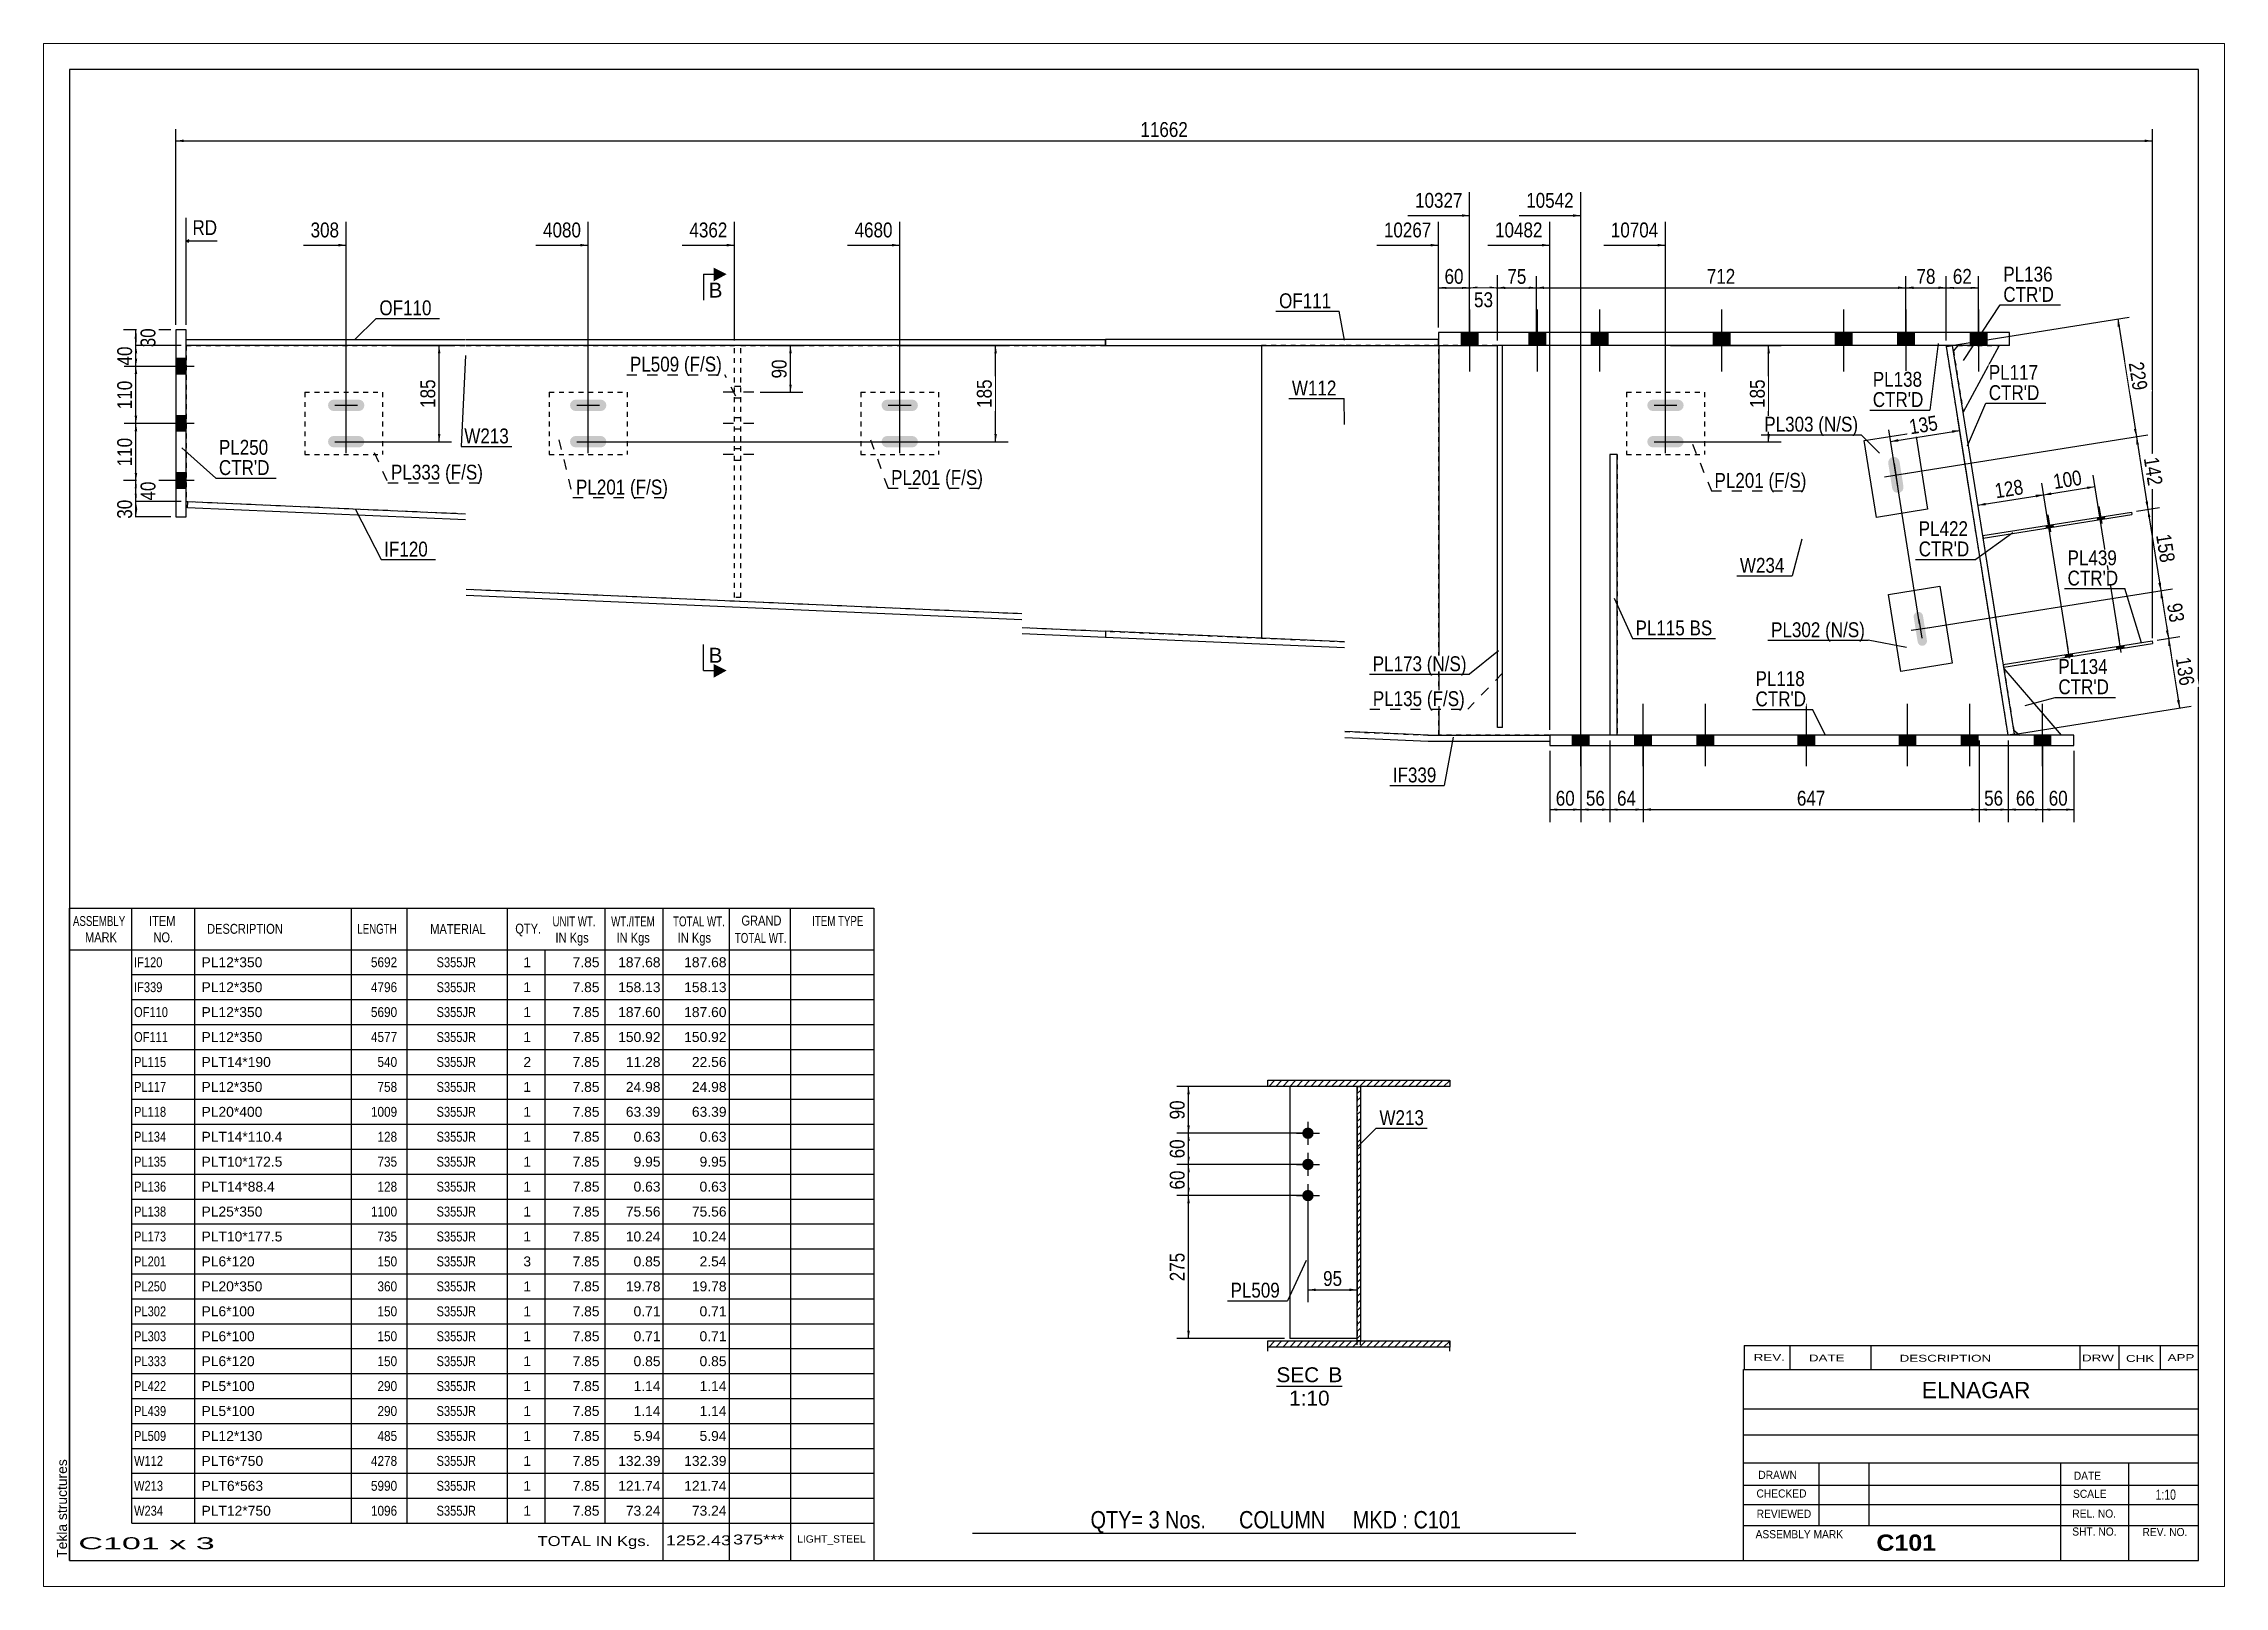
# Paper-space layout 'Layout1' of a CAD drawing. Header units: millimetres. Extents: x 0 to 420, y 0 to 297.
# The model-space entities are those that its viewports show. They can reach past a viewport. Long polylines and large blocks are cut down to what shows.
import ezdxf

# ---------------------------------------------------------------- set-up
doc = ezdxf.new("R2010")
doc.units = ezdxf.units.MM
doc.linetypes.add('DXK_LINE_DOT1', pattern=[1.8814, 0.9407, -0.9407])
doc.linetypes.add('DXK_LINE_DOT2', pattern=[3.9198, 1.9599, -1.9599])
doc.layers.add('Viewport layer', color=7, linetype='Continuous', plot=False)
doc.styles.add('Arial', font='ARIAL.TTF', dxfattribs={"height": 0.2})
doc.styles.add('Arial Bold', font='ARIALBD.TTF', dxfattribs={"height": 0.2})
doc.styles.add('Arial Narrow', font='ARIALN.TTF', dxfattribs={"height": 0.2})

# ---------------------------------------------------------------- blocks, each defined once
blk = doc.blocks.new('Unknown-628699752-1210')
at = {"color": 5, "linetype": 'Continuous'}
for p, q in [((88.02, 122.96), (-321.98, 122.96)), ((-321.98, 122.96), (-321.98, -164.04)), ((88.02, -164.04), (88.02, 122.96)), ((-321.98, -164.04), (88.02, -164.04))]:
    blk.add_line(p, q, dxfattribs=at)
at = {"color": 174, "linetype": 'Continuous', "style": 'Arial'}
blk.add_text('Tekla structures', height=1.9102, rotation=90, dxfattribs=at).set_placement((-322.48, -163.54))
blk = doc.blocks.new('Unknown-628699752-13 - 1257')
at = {"color": 1, "linetype": 'Continuous'}
blk.add_line((-89.55, -130.48), (-76.86, -130.48), dxfattribs=at)
at = {"color": 0, "linetype": 'Continuous'}
blk.add_wipeout([(-81.33, -129.73), (-81.33, -126.73), (-89.55, -126.73), (-89.55, -129.73)], dxfattribs=at)
blk.add_wipeout([(-76.86, -129.73), (-76.86, -126.73), (-79.53, -126.73), (-79.53, -129.73)], dxfattribs=at)
blk.add_wipeout([(-79.32, -134.23), (-79.32, -131.23), (-87.1, -131.23), (-87.1, -134.23)], dxfattribs=at)
at = {"color": 136, "linetype": 'Continuous', "style": 'Arial'}
for s, height, p in [('SEC', 2.865, (-89.55, -129.73)), ('B', 2.87, (-79.53, -129.73)), ('1:10', 2.865, (-87.1, -134.23))]:
    blk.add_text(s, height=height, dxfattribs=at).set_placement(p)
blk = doc.blocks.new('Bolt-628699752-1483 - 1377')
at = {"linetype": 'Continuous'}
for points in [[(-11.45, 57.55), (-11.21, 57.91), (-11.13, 58.33), (-11.21, 58.75), (-11.45, 59.1), (-11.81, 59.34), (-12.23, 59.43), (-17.03, 59.43), (-17.45, 59.34), (-17.8, 59.1), (-18.04, 58.75), (-18.13, 58.33), (-18.04, 57.91), (-17.8, 57.55), (-17.45, 57.31), (-17.03, 57.23), (-12.23, 57.23), (-11.81, 57.31)], [(-11.45, 50.55), (-11.21, 50.91), (-11.13, 51.33), (-11.21, 51.75), (-11.45, 52.1), (-11.81, 52.34), (-12.23, 52.43), (-17.03, 52.43), (-17.45, 52.34), (-17.8, 52.1), (-18.04, 51.75), (-18.13, 51.33), (-18.04, 50.91), (-17.8, 50.55), (-17.45, 50.31), (-17.03, 50.23), (-12.23, 50.23), (-11.81, 50.31)]]:
    blk.add_hatch(color=3, dxfattribs=at).paths.add_polyline_path(points)
at = {"color": 3, "linetype": 'Continuous'}
for p, q in [((-14.63, 56.13), (-14.63, 60.53)), ((-16.83, 58.33), (-12.43, 58.33)), ((-16.83, 51.33), (-12.43, 51.33)), ((-14.63, 49.13), (-14.63, 53.53))]:
    blk.add_line(p, q, dxfattribs=at)
blk = doc.blocks.new('Bolt-628699752-2463 - 1377')
at = {"linetype": 'Continuous'}
blk.add_hatch(color=3, dxfattribs=at).paths.add_polyline_path([(29.48, 41.67), (29.87, 41.49), (30.3, 41.47), (30.7, 41.62), (31.02, 41.91), (31.19, 42.3), (31.21, 42.73), (30.46, 47.47), (30.31, 47.87), (30.02, 48.19), (29.63, 48.37), (29.2, 48.38), (28.8, 48.24), (28.48, 47.94), (28.3, 47.55), (28.29, 47.13), (29.04, 42.39), (29.19, 41.98)])
at = {"color": 3, "linetype": 'Continuous'}
for p, q in [((29.4, 47.1), (30.09, 42.76)), ((27.58, 44.58), (31.92, 45.27))]:
    blk.add_line(p, q, dxfattribs=at)
blk = doc.blocks.new('Part-628699752-1893 - 1377')
at = {"color": 7, "linetype": 'DXK_LINE_DOT1'}
for p, q in [((-46.99, -3.67), (-46.99, 69.83)), ((-45.99, -3.67), (-45.99, 69.83)), ((-45.99, -3.67), (-46.99, -3.67))]:
    blk.add_line(p, q, dxfattribs=at)
blk = doc.blocks.new('Bolt-628699752-1694 - 1377')
at = {"linetype": 'Continuous'}
for points in [[(62.46, 9.83), (63.85, 10.05), (63.77, 10.55), (62.38, 10.33)], [(62.46, 9.83), (63.85, 10.05), (63.77, 10.55), (62.38, 10.33)], [(72.34, 11.4), (73.72, 11.62), (73.64, 12.12), (72.26, 11.9)], [(72.34, 11.4), (73.72, 11.62), (73.64, 12.12), (72.26, 11.9)]]:
    blk.add_hatch(color=3, dxfattribs=at).paths.add_polyline_path(points)
at = {"color": 3, "linetype": 'Continuous'}
for p, q in [((63.28, 9.15), (62.68, 12.9)), ((63.28, 9.15), (62.68, 12.9)), ((73.16, 10.72), (72.56, 14.48)), ((73.16, 10.72), (72.56, 14.48)), ((62.46, 9.83), (62.38, 10.33)), ((62.46, 9.83), (62.38, 10.33)), ((63.85, 10.05), (63.77, 10.55)), ((63.85, 10.05), (63.77, 10.55)), ((72.34, 11.4), (72.26, 11.9)), ((72.34, 11.4), (72.26, 11.9)), ((73.72, 11.62), (73.64, 12.12)), ((73.72, 11.62), (73.64, 12.12))]:
    blk.add_line(p, q, dxfattribs=at)
blk = doc.blocks.new('Bolt-628699752-1630 - 1377')
at = {"color": 3, "linetype": 'DXK_LINE_DOT2'}
for p, q in [((-190.21, 60.83), (-197.01, 60.83)), ((-192.71, 61.93), (-193.91, 61.93)), ((-192.71, 59.73), (-193.91, 59.73)), ((-190.21, 54.83), (-197.01, 54.83)), ((-192.71, 55.93), (-193.91, 55.93)), ((-192.71, 53.73), (-193.91, 53.73)), ((-190.21, 48.83), (-197.01, 48.83)), ((-192.71, 49.93), (-193.91, 49.93)), ((-192.71, 47.73), (-193.91, 47.73))]:
    blk.add_line(p, q, dxfattribs=at)
blk = doc.blocks.new('Part-628699752-1431 - 1377')
at = {"color": 2, "linetype": 'Continuous'}
for p, q in [((41.67, 69.83), (40.83, 68.84)), ((49.67, 69.83), (42.71, 56.99))]:
    blk.add_line(p, q, dxfattribs=at)
at = {"color": 7, "linetype": 'DXK_LINE_DOT1'}
for p, q in [((40.83, 68.84), (42.71, 56.99)), ((41.67, 69.83), (49.67, 69.83)), ((42.71, 56.99), (42.71, 56.99))]:
    blk.add_line(p, q, dxfattribs=at)
blk = doc.blocks.new('Part-628699752-1460 - 1377')
at = {"color": 2, "linetype": 'Continuous'}
for p, q in [((50.56, 7.67), (61.6, -5.17)), ((52.44, -4.19), (53.6, -5.17))]:
    blk.add_line(p, q, dxfattribs=at)
at = {"color": 7, "linetype": 'DXK_LINE_DOT1'}
for p, q in [((50.56, 7.67), (52.44, -4.19)), ((61.6, -5.17), (53.6, -5.17))]:
    blk.add_line(p, q, dxfattribs=at)
blk = doc.blocks.new('Part-628699752-1541 - 1377')
at = {"color": 2, "linetype": 'Continuous'}
for p, q in [((64.02, -5.17), (-36.92, -5.17)), ((-36.92, -5.17), (-36.92, -7.17)), ((-36.92, -7.17), (64.02, -7.17)), ((64.02, -7.17), (64.02, -5.17))]:
    blk.add_line(p, q, dxfattribs=at)
blk = doc.blocks.new('Part-628699752-1743 - 1377')
at = {"color": 7, "linetype": 'DXK_LINE_DOT1'}
for p, q in [((-299.5, 69.83), (-245.7, 69.83)), ((-299.5, 69.83), (-299.5, 39.83)), ((-245.6, 69.83), (-193.91, 69.83)), ((-192.71, 69.83), (-138.6, 69.83)), ((-138.5, 69.83), (-92.45, 69.83)), ((-299.2, 39.81), (-245.7, 37.46)), ((-245.6, 22.94), (-138.6, 18.25)), ((-138.5, 15.55), (-92.45, 13.52))]:
    blk.add_line(p, q, dxfattribs=at)
at = {"color": 2, "linetype": 'Continuous'}
for p, q in [((-92.45, 69.83), (-92.45, 13.52)), ((-299.5, 39.83), (-299.2, 39.81))]:
    blk.add_line(p, q, dxfattribs=at)
blk = doc.blocks.new('Part-628699752-1482 - 1377')
at = {"color": 7, "linetype": 'DXK_LINE_DOT1'}
for p, q in [((-22.13, 60.83), (-22.13, 48.83)), ((-22.13, 60.83), (-7.13, 60.83)), ((-7.13, 60.83), (-7.13, 48.83)), ((-22.13, 48.83), (-7.13, 48.83))]:
    blk.add_line(p, q, dxfattribs=at)
blk = doc.blocks.new('Part-628699752-1512 - 1377')
at = {"color": 2, "linetype": 'Continuous'}
for p, q in [((51.66, 72.33), (-58.34, 72.33)), ((-58.34, 72.33), (-58.34, 69.83)), ((51.66, 69.83), (51.66, 72.33)), ((-58.34, 69.83), (-46.99, 69.83)), ((51.66, 69.83), (-45.99, 69.83))]:
    blk.add_line(p, q, dxfattribs=at)
at = {"color": 7, "linetype": 'DXK_LINE_DOT1'}
blk.add_line((-45.99, 69.83), (-46.99, 69.83), dxfattribs=at)
blk = doc.blocks.new('Part-628699752-2460 - 1377')
at = {"color": 2, "linetype": 'Continuous'}
for p, q in [((23.63, 51.55), (33.51, 53.12)), ((25.99, 36.74), (23.63, 51.55)), ((33.51, 53.12), (35.86, 38.31)), ((35.86, 38.31), (25.99, 36.74))]:
    blk.add_line(p, q, dxfattribs=at)
blk = doc.blocks.new('Bolt-628699752-1800 - 1377')
at = {"linetype": 'Continuous'}
for points in [[(-50.74, 72.33), (-53.94, 72.33), (-53.94, 69.83), (-50.74, 69.83)], [(-50.74, 72.33), (-53.94, 72.33), (-53.94, 69.83), (-50.74, 69.83)], [(-37.74, 72.33), (-40.94, 72.33), (-40.94, 69.83), (-37.74, 69.83)], [(-37.74, 72.33), (-40.94, 72.33), (-40.94, 69.83), (-37.74, 69.83)], [(-25.74, 72.33), (-28.94, 72.33), (-28.94, 69.83), (-25.74, 69.83)], [(-25.74, 72.33), (-28.94, 72.33), (-28.94, 69.83), (-25.74, 69.83)], [(-2.24, 72.33), (-5.44, 72.33), (-5.44, 69.83), (-2.24, 69.83)], [(-2.24, 72.33), (-5.44, 72.33), (-5.44, 69.83), (-2.24, 69.83)], [(21.26, 72.33), (18.06, 72.33), (18.06, 69.83), (21.26, 69.83)], [(21.26, 72.33), (18.06, 72.33), (18.06, 69.83), (21.26, 69.83)], [(33.26, 72.33), (30.06, 72.33), (30.06, 69.83), (33.26, 69.83)], [(33.26, 72.33), (30.06, 72.33), (30.06, 69.83), (33.26, 69.83)], [(47.26, 72.33), (44.06, 72.33), (44.06, 69.83), (47.26, 69.83)], [(47.26, 72.33), (44.06, 72.33), (44.06, 69.83), (47.26, 69.83)]]:
    blk.add_hatch(color=3, dxfattribs=at).paths.add_polyline_path(points)
at = {"color": 3, "linetype": 'Continuous'}
for p, q in [((-52.34, 76.8), (-52.34, 64.83)), ((-52.34, 76.8), (-52.34, 64.83)), ((-39.34, 76.8), (-39.34, 64.83)), ((-39.34, 76.8), (-39.34, 64.83)), ((-27.34, 76.8), (-27.34, 64.83)), ((-27.34, 76.8), (-27.34, 64.83)), ((-3.84, 76.8), (-3.84, 64.83)), ((-3.84, 76.8), (-3.84, 64.83)), ((19.66, 76.8), (19.66, 64.83)), ((19.66, 76.8), (19.66, 64.83)), ((31.66, 76.8), (31.66, 64.83)), ((31.66, 76.8), (31.66, 64.83)), ((45.66, 76.8), (45.66, 64.83)), ((45.66, 76.8), (45.66, 64.83)), ((-53.94, 72.33), (-53.94, 69.83)), ((-53.94, 72.33), (-53.94, 69.83)), ((-50.74, 72.33), (-50.74, 69.83)), ((-50.74, 72.33), (-50.74, 69.83)), ((-40.94, 72.33), (-40.94, 69.83)), ((-40.94, 72.33), (-40.94, 69.83)), ((-37.74, 72.33), (-37.74, 69.83)), ((-37.74, 72.33), (-37.74, 69.83)), ((-28.94, 72.33), (-28.94, 69.83)), ((-28.94, 72.33), (-28.94, 69.83)), ((-25.74, 72.33), (-25.74, 69.83)), ((-25.74, 72.33), (-25.74, 69.83)), ((-5.44, 72.33), (-5.44, 69.83)), ((-5.44, 72.33), (-5.44, 69.83)), ((-2.24, 72.33), (-2.24, 69.83)), ((-2.24, 72.33), (-2.24, 69.83)), ((18.06, 72.33), (18.06, 69.83)), ((18.06, 72.33), (18.06, 69.83)), ((21.26, 72.33), (21.26, 69.83)), ((21.26, 72.33), (21.26, 69.83)), ((30.06, 72.33), (30.06, 69.83)), ((30.06, 72.33), (30.06, 69.83)), ((33.26, 72.33), (33.26, 69.83)), ((33.26, 72.33), (33.26, 69.83)), ((44.06, 72.33), (44.06, 69.83)), ((44.06, 72.33), (44.06, 69.83)), ((47.26, 72.33), (47.26, 69.83)), ((47.26, 72.33), (47.26, 69.83))]:
    blk.add_line(p, q, dxfattribs=at)
blk = doc.blocks.new('Bolt-628699752-1691 - 1377')
at = {"linetype": 'Continuous'}
for points in [[(-158.92, 57.55), (-158.68, 57.91), (-158.6, 58.33), (-158.68, 58.75), (-158.92, 59.1), (-159.28, 59.34), (-159.7, 59.43), (-164.5, 59.43), (-164.92, 59.34), (-165.28, 59.1), (-165.52, 58.75), (-165.6, 58.33), (-165.52, 57.91), (-165.28, 57.55), (-164.92, 57.31), (-164.5, 57.23), (-159.7, 57.23), (-159.28, 57.31)], [(-158.92, 50.55), (-158.68, 50.91), (-158.6, 51.33), (-158.68, 51.75), (-158.92, 52.1), (-159.28, 52.34), (-159.7, 52.43), (-164.5, 52.43), (-164.92, 52.34), (-165.28, 52.1), (-165.52, 51.75), (-165.6, 51.33), (-165.52, 50.91), (-165.28, 50.55), (-164.92, 50.31), (-164.5, 50.23), (-159.7, 50.23), (-159.28, 50.31)]]:
    blk.add_hatch(color=3, dxfattribs=at).paths.add_polyline_path(points)
at = {"color": 3, "linetype": 'Continuous'}
for p, q in [((-162.1, 56.13), (-162.1, 60.53)), ((-164.3, 58.33), (-159.9, 58.33)), ((-164.3, 51.33), (-159.9, 51.33)), ((-162.1, 49.13), (-162.1, 53.53))]:
    blk.add_line(p, q, dxfattribs=at)
blk = doc.blocks.new('Part-628699752-1563 - 1377')
at = {"color": 2, "linetype": 'Continuous'}
blk.add_line((-92.45, 69.83), (-92.45, 13.52), dxfattribs=at)
at = {"color": 7, "linetype": 'DXK_LINE_DOT1'}
for p, q in [((-76.45, 69.83), (-92.45, 69.83)), ((-58.24, 69.83), (-76.35, 69.83)), ((-58.24, -5.17), (-58.24, 69.83)), ((-92.45, 13.52), (-76.45, 12.82)), ((-76.35, -4.47), (-60.32, -5.17)), ((-60.32, -5.17), (-58.24, -5.17))]:
    blk.add_line(p, q, dxfattribs=at)
blk = doc.blocks.new('Part-628699752-1777 - 1377')
at = {"color": 2, "linetype": 'Continuous'}
for p, q in [((50.44, 8.43), (79.08, 12.98)), ((79.08, 12.98), (79.16, 12.49)), ((50.52, 7.93), (79.16, 12.49))]:
    blk.add_line(p, q, dxfattribs=at)
at = {"color": 7, "linetype": 'DXK_LINE_DOT1'}
blk.add_line((50.44, 8.43), (50.52, 7.93), dxfattribs=at)
blk = doc.blocks.new('Part-628699752-1898 - 1377')
at = {"color": 7, "linetype": 'DXK_LINE_DOT1'}
for p, q in [((-229.6, 60.83), (-229.6, 48.83)), ((-229.6, 60.83), (-214.6, 60.83)), ((-214.6, 60.83), (-214.6, 48.83)), ((-229.6, 48.83), (-214.6, 48.83))]:
    blk.add_line(p, q, dxfattribs=at)
blk = doc.blocks.new('Part-628699752-1585 - 1377')
at = {"color": 7, "linetype": 'DXK_LINE_DOT1'}
for p, q in [((-192.71, 69.83), (-193.91, 69.83)), ((-193.91, 21.33), (-193.91, 69.83)), ((-192.71, 21.33), (-192.71, 69.83)), ((-192.71, 21.33), (-193.91, 21.33))]:
    blk.add_line(p, q, dxfattribs=at)
blk = doc.blocks.new('Part-628699752-1607 - 1377')
at = {"color": 2, "linetype": 'Continuous'}
for p, q in [((-58.24, 69.83), (-58.24, -5.17)), ((39.49, 69.64), (39.46, 69.83))]:
    blk.add_line(p, q, dxfattribs=at)
at = {"color": 7, "linetype": 'DXK_LINE_DOT1'}
for p, q in [((39.46, 69.83), (-58.24, 69.83)), ((51.38, -5.17), (39.49, 69.64)), ((51.38, -5.17), (-58.24, -5.17))]:
    blk.add_line(p, q, dxfattribs=at)
blk = doc.blocks.new('Bolt-628699752-1693 - 1377')
at = {"linetype": 'Continuous'}
for points in [[(-218.92, 57.55), (-218.68, 57.91), (-218.6, 58.33), (-218.68, 58.75), (-218.92, 59.1), (-219.28, 59.34), (-219.7, 59.43), (-224.5, 59.43), (-224.92, 59.34), (-225.28, 59.1), (-225.52, 58.75), (-225.6, 58.33), (-225.52, 57.91), (-225.28, 57.55), (-224.92, 57.31), (-224.5, 57.23), (-219.7, 57.23), (-219.28, 57.31)], [(-218.92, 50.55), (-218.68, 50.91), (-218.6, 51.33), (-218.68, 51.75), (-218.92, 52.1), (-219.28, 52.34), (-219.7, 52.43), (-224.5, 52.43), (-224.92, 52.34), (-225.28, 52.1), (-225.52, 51.75), (-225.6, 51.33), (-225.52, 50.91), (-225.28, 50.55), (-224.92, 50.31), (-224.5, 50.23), (-219.7, 50.23), (-219.28, 50.31)]]:
    blk.add_hatch(color=3, dxfattribs=at).paths.add_polyline_path(points)
at = {"color": 3, "linetype": 'Continuous'}
for p, q in [((-222.1, 56.13), (-222.1, 60.53)), ((-224.3, 58.33), (-219.9, 58.33)), ((-224.3, 51.33), (-219.9, 51.33)), ((-222.1, 49.13), (-222.1, 53.53))]:
    blk.add_line(p, q, dxfattribs=at)
blk = doc.blocks.new('Part-628699752-1629 - 1377')
at = {"color": 2, "linetype": 'Continuous'}
for p, q in [((-299.5, 69.83), (-299.5, 71.03)), ((-299.5, 71.03), (-245.7, 71.03)), ((-245.7, 69.83), (-299.5, 69.83)), ((-245.6, 71.03), (-138.6, 71.03)), ((-138.6, 69.83), (-245.6, 69.83)), ((-138.5, 71.03), (-122.45, 71.03)), ((-122.45, 69.83), (-138.5, 69.83)), ((-122.45, 71.03), (-122.45, 69.83))]:
    blk.add_line(p, q, dxfattribs=at)
blk = doc.blocks.new('Bolt-628699752-2462 - 1377')
at = {"linetype": 'Continuous'}
blk.add_hatch(color=3, dxfattribs=at).paths.add_polyline_path([(34.31, 12.2), (34.63, 12.05), (34.98, 12.04), (35.31, 12.16), (35.56, 12.4), (35.71, 12.72), (35.73, 13.07), (34.97, 17.81), (34.85, 18.14), (34.61, 18.4), (34.29, 18.55), (33.94, 18.56), (33.61, 18.44), (33.35, 18.2), (33.21, 17.88), (33.19, 17.53), (33.95, 12.79), (34.07, 12.46)])
at = {"color": 3, "linetype": 'Continuous'}
for p, q in [((34.18, 17.08), (34.74, 13.52)), ((32.68, 15.02), (36.24, 15.58))]:
    blk.add_line(p, q, dxfattribs=at)
blk = doc.blocks.new('Bolt-628699752-1631 - 1377')
at = {"linetype": 'Continuous'}
for points in [[(-265.52, 57.55), (-265.29, 57.91), (-265.2, 58.33), (-265.29, 58.75), (-265.52, 59.1), (-265.88, 59.34), (-266.3, 59.43), (-271.1, 59.43), (-271.52, 59.34), (-271.88, 59.1), (-272.12, 58.75), (-272.2, 58.33), (-272.12, 57.91), (-271.88, 57.55), (-271.52, 57.31), (-271.1, 57.23), (-266.3, 57.23), (-265.88, 57.31)], [(-265.52, 50.55), (-265.29, 50.91), (-265.2, 51.33), (-265.29, 51.75), (-265.52, 52.1), (-265.88, 52.34), (-266.3, 52.43), (-271.1, 52.43), (-271.52, 52.34), (-271.88, 52.1), (-272.12, 51.75), (-272.2, 51.33), (-272.12, 50.91), (-271.88, 50.55), (-271.52, 50.31), (-271.1, 50.23), (-266.3, 50.23), (-265.88, 50.31)]]:
    blk.add_hatch(color=3, dxfattribs=at).paths.add_polyline_path(points)
at = {"color": 3, "linetype": 'Continuous'}
for p, q in [((-268.7, 56.13), (-268.7, 60.53)), ((-270.9, 58.33), (-266.5, 58.33)), ((-270.9, 51.33), (-266.5, 51.33)), ((-268.7, 49.13), (-268.7, 53.53))]:
    blk.add_line(p, q, dxfattribs=at)
blk = doc.blocks.new('Part-628699752-1903 - 1377')
at = {"color": 7, "linetype": 'DXK_LINE_DOT1'}
for p, q in [((-169.6, 60.83), (-169.6, 48.83)), ((-169.6, 60.83), (-154.6, 60.83)), ((-154.6, 60.83), (-154.6, 48.83)), ((-169.6, 48.83), (-154.6, 48.83))]:
    blk.add_line(p, q, dxfattribs=at)
blk = doc.blocks.new('Bolt-628699752-1632 - 1377')
at = {"linetype": 'Continuous'}
for points in [[(-301.5, 67.33), (-301.5, 64.33), (-299.5, 64.33), (-299.5, 67.33)], [(-301.5, 67.33), (-301.5, 64.33), (-299.5, 64.33), (-299.5, 67.33)], [(-301.5, 56.33), (-301.5, 53.33), (-299.5, 53.33), (-299.5, 56.33)], [(-301.5, 56.33), (-301.5, 53.33), (-299.5, 53.33), (-299.5, 56.33)], [(-301.5, 45.33), (-301.5, 42.33), (-299.5, 42.33), (-299.5, 45.33)], [(-301.5, 45.33), (-301.5, 42.33), (-299.5, 42.33), (-299.5, 45.33)]]:
    blk.add_hatch(color=3, dxfattribs=at).paths.add_polyline_path(points)
at = {"color": 3, "linetype": 'Continuous'}
for p, q in [((-299.5, 67.33), (-301.5, 67.33)), ((-299.5, 67.33), (-301.5, 67.33)), ((-298, 65.83), (-301.5, 65.83)), ((-298, 65.83), (-301.5, 65.83)), ((-299.5, 64.33), (-301.5, 64.33)), ((-299.5, 64.33), (-301.5, 64.33)), ((-299.5, 56.33), (-301.5, 56.33)), ((-299.5, 56.33), (-301.5, 56.33)), ((-298, 54.83), (-301.5, 54.83)), ((-298, 54.83), (-301.5, 54.83)), ((-299.5, 53.33), (-301.5, 53.33)), ((-299.5, 53.33), (-301.5, 53.33)), ((-299.5, 45.33), (-301.5, 45.33)), ((-299.5, 45.33), (-301.5, 45.33)), ((-298, 43.83), (-301.5, 43.83)), ((-298, 43.83), (-301.5, 43.83)), ((-299.5, 42.33), (-301.5, 42.33)), ((-299.5, 42.33), (-301.5, 42.33))]:
    blk.add_line(p, q, dxfattribs=at)
blk = doc.blocks.new('Part-628699752-1661 - 1377')
at = {"color": 2, "linetype": 'Continuous'}
for p, q in [((-299.5, 72.83), (-301.5, 72.83)), ((-301.5, 72.83), (-301.5, 36.83)), ((-299.5, 36.83), (-299.5, 72.83)), ((-301.5, 36.83), (-299.5, 36.83))]:
    blk.add_line(p, q, dxfattribs=at)
blk = doc.blocks.new('Part-628699752-1690 - 1377')
at = {"color": 2, "linetype": 'Continuous'}
for p, q in [((39.49, 69.64), (40.67, 69.83)), ((51.38, -5.17), (39.49, 69.64)), ((52.57, -4.98), (40.67, 69.83)), ((52.57, -4.98), (51.38, -5.17))]:
    blk.add_line(p, q, dxfattribs=at)
blk = doc.blocks.new('Bolt-628699752-1692 - 1377')
at = {"linetype": 'Continuous'}
for points in [[(-29.32, -5.17), (-32.52, -5.17), (-32.52, -7.17), (-29.32, -7.17)], [(-29.32, -5.17), (-32.52, -5.17), (-32.52, -7.17), (-29.32, -7.17)], [(-17.32, -5.17), (-20.52, -5.17), (-20.52, -7.17), (-17.32, -7.17)], [(-17.32, -5.17), (-20.52, -5.17), (-20.52, -7.17), (-17.32, -7.17)], [(-5.32, -5.17), (-8.52, -5.17), (-8.52, -7.17), (-5.32, -7.17)], [(-5.32, -5.17), (-8.52, -5.17), (-8.52, -7.17), (-5.32, -7.17)], [(14.15, -5.17), (10.95, -5.17), (10.95, -7.17), (14.15, -7.17)], [(14.15, -5.17), (10.95, -5.17), (10.95, -7.17), (14.15, -7.17)], [(33.62, -5.17), (30.42, -5.17), (30.42, -7.17), (33.62, -7.17)], [(33.62, -5.17), (30.42, -5.17), (30.42, -7.17), (33.62, -7.17)], [(45.62, -5.17), (42.42, -5.17), (42.42, -7.17), (45.62, -7.17)], [(45.62, -5.17), (42.42, -5.17), (42.42, -7.17), (45.62, -7.17)], [(59.62, -5.17), (56.42, -5.17), (56.42, -7.17), (59.62, -7.17)], [(59.62, -5.17), (56.42, -5.17), (56.42, -7.17), (59.62, -7.17)]]:
    blk.add_hatch(color=3, dxfattribs=at).paths.add_polyline_path(points)
at = {"color": 3, "linetype": 'Continuous'}
for p, q in [((-30.92, -11.15), (-30.92, 0.83)), ((-30.92, -11.15), (-30.92, 0.83)), ((-18.92, -11.15), (-18.92, 0.83)), ((-18.92, -11.15), (-18.92, 0.83)), ((-6.92, -11.15), (-6.92, 0.83)), ((-6.92, -11.15), (-6.92, 0.83)), ((12.55, -11.15), (12.55, 0.83)), ((12.55, -11.15), (12.55, 0.83)), ((32.02, -11.15), (32.02, 0.83)), ((32.02, -11.15), (32.02, 0.83)), ((44.02, -11.15), (44.02, 0.83)), ((44.02, -11.15), (44.02, 0.83)), ((58.02, -11.15), (58.02, 0.83)), ((58.02, -11.15), (58.02, 0.83)), ((-32.52, -7.17), (-32.52, -5.17)), ((-32.52, -7.17), (-32.52, -5.17)), ((-29.32, -7.17), (-29.32, -5.17)), ((-29.32, -7.17), (-29.32, -5.17)), ((-20.52, -7.17), (-20.52, -5.17)), ((-20.52, -7.17), (-20.52, -5.17)), ((-17.32, -7.17), (-17.32, -5.17)), ((-17.32, -7.17), (-17.32, -5.17)), ((-8.52, -7.17), (-8.52, -5.17)), ((-8.52, -7.17), (-8.52, -5.17)), ((-5.32, -7.17), (-5.32, -5.17)), ((-5.32, -7.17), (-5.32, -5.17)), ((10.95, -7.17), (10.95, -5.17)), ((10.95, -7.17), (10.95, -5.17)), ((14.15, -7.17), (14.15, -5.17)), ((14.15, -7.17), (14.15, -5.17)), ((30.42, -7.17), (30.42, -5.17)), ((30.42, -7.17), (30.42, -5.17)), ((33.62, -7.17), (33.62, -5.17)), ((33.62, -7.17), (33.62, -5.17)), ((42.42, -7.17), (42.42, -5.17)), ((42.42, -7.17), (42.42, -5.17)), ((45.62, -7.17), (45.62, -5.17)), ((45.62, -7.17), (45.62, -5.17)), ((56.42, -7.17), (56.42, -5.17)), ((56.42, -7.17), (56.42, -5.17)), ((59.62, -7.17), (59.62, -5.17)), ((59.62, -7.17), (59.62, -5.17))]:
    blk.add_line(p, q, dxfattribs=at)
blk = doc.blocks.new('Part-628699752-1716 - 1377')
at = {"color": 2, "linetype": 'Continuous'}
for p, q in [((-299.25, 38.62), (-299.2, 39.81)), ((-245.7, 36.26), (-299.25, 38.62)), ((-299.2, 39.81), (-245.7, 37.47)), ((-245.6, 22.94), (-138.6, 18.25)), ((-138.6, 17.04), (-245.6, 21.74)), ((-138.5, 15.55), (-122.45, 14.84)), ((-122.5, 13.64), (-138.5, 14.34)), ((-122.45, 14.84), (-122.5, 13.64))]:
    blk.add_line(p, q, dxfattribs=at)
blk = doc.blocks.new('Part-628699752-1738 - 1377')
at = {"color": 2, "linetype": 'Continuous'}
for p, q in [((-122.45, 14.84), (-122.5, 13.64)), ((-76.45, 11.62), (-122.5, 13.64)), ((-76.45, 12.82), (-122.45, 14.84)), ((-60.32, -5.17), (-76.35, -4.47)), ((-60.35, -6.37), (-76.35, -5.67)), ((-36.92, -6.37), (-60.35, -6.37)), ((-60.32, -5.17), (-36.92, -5.17))]:
    blk.add_line(p, q, dxfattribs=at)
at = {"color": 7, "linetype": 'DXK_LINE_DOT1'}
blk.add_line((-36.92, -5.17), (-36.92, -6.37), dxfattribs=at)
blk = doc.blocks.new('Bolt-628699752-2466 - 1377')
at = {"linetype": 'Continuous'}
for points in [[(58.76, 34.68), (60.14, 34.9), (60.06, 35.4), (58.68, 35.18)], [(58.76, 34.68), (60.14, 34.9), (60.06, 35.4), (58.68, 35.18)], [(68.63, 36.25), (70.02, 36.47), (69.94, 36.97), (68.56, 36.75)], [(68.63, 36.25), (70.02, 36.47), (69.94, 36.97), (68.56, 36.75)]]:
    blk.add_hatch(color=3, dxfattribs=at).paths.add_polyline_path(points)
at = {"color": 3, "linetype": 'Continuous'}
for p, q in [((69.45, 35.57), (68.93, 38.83)), ((69.45, 35.57), (68.93, 38.83)), ((58.76, 34.68), (58.68, 35.18)), ((58.76, 34.68), (58.68, 35.18)), ((59.57, 34), (59.06, 37.26)), ((59.57, 34), (59.06, 37.26)), ((60.14, 34.9), (60.06, 35.4)), ((60.14, 34.9), (60.06, 35.4)), ((68.63, 36.25), (68.56, 36.75)), ((68.63, 36.25), (68.56, 36.75)), ((70.02, 36.47), (69.94, 36.97)), ((70.02, 36.47), (69.94, 36.97))]:
    blk.add_line(p, q, dxfattribs=at)
blk = doc.blocks.new('Part-628699752-1799 - 1377')
at = {"color": 2, "linetype": 'Continuous'}
for p, q in [((-76.45, 71.03), (-122.45, 71.03)), ((-122.45, 69.83), (-122.45, 71.03)), ((-122.45, 69.83), (-76.45, 69.83)), ((-58.34, 71.03), (-76.35, 71.03)), ((-76.35, 69.83), (-58.34, 69.83)), ((-58.34, 69.83), (-58.34, 71.03))]:
    blk.add_line(p, q, dxfattribs=at)
blk = doc.blocks.new('Part-628699752-1827 - 1377')
at = {"color": 2, "linetype": 'Continuous'}
for p, q in [((-23.92, 48.85), (-25.32, 48.85)), ((-25.32, 48.85), (-25.32, -5.17)), ((-23.92, -5.17), (-23.92, 48.85))]:
    blk.add_line(p, q, dxfattribs=at)
blk = doc.blocks.new('Part-628699752-2459 - 1377')
at = {"color": 2, "linetype": 'Continuous'}
for p, q in [((28.34, 21.92), (38.22, 23.49)), ((30.7, 7.11), (28.34, 21.92)), ((38.22, 23.49), (40.58, 8.68)), ((40.58, 8.68), (30.7, 7.11))]:
    blk.add_line(p, q, dxfattribs=at)
blk = doc.blocks.new('Part-628699752-1849 - 1377')
at = {"color": 7, "linetype": 'DXK_LINE_DOT1'}
for p, q in [((-23.92, 48.85), (-25.32, 48.85)), ((-25.32, 48.85), (-25.32, -5.17)), ((-23.92, 48.85), (-23.92, -5.17))]:
    blk.add_line(p, q, dxfattribs=at)
blk = doc.blocks.new('Part-628699752-1871 - 1377')
at = {"color": 2, "linetype": 'Continuous'}
for p, q in [((-45.99, 69.83), (-46.99, 69.83)), ((-46.99, -3.67), (-46.99, 69.83)), ((-45.99, -3.67), (-45.99, 69.83)), ((-45.99, -3.67), (-46.99, -3.67))]:
    blk.add_line(p, q, dxfattribs=at)
blk = doc.blocks.new('Part-628699752-1925 - 1377')
at = {"color": 7, "linetype": 'DXK_LINE_DOT1'}
for p, q in [((-276.7, 60.83), (-276.7, 48.83)), ((-276.7, 60.83), (-261.7, 60.83)), ((-261.7, 60.83), (-261.7, 48.83)), ((-276.7, 48.83), (-261.7, 48.83))]:
    blk.add_line(p, q, dxfattribs=at)
blk = doc.blocks.new('Part-628699752-2461 - 1377')
at = {"color": 2, "linetype": 'Continuous'}
for p, q in [((46.49, 33.24), (75.13, 37.79)), ((46.57, 32.75), (75.21, 37.3)), ((75.13, 37.79), (75.21, 37.3))]:
    blk.add_line(p, q, dxfattribs=at)
at = {"color": 7, "linetype": 'DXK_LINE_DOT1'}
blk.add_line((46.49, 33.24), (46.57, 32.75), dxfattribs=at)
blk = doc.blocks.new('Part-628699752-1314 - 1257')
at = {"linetype": 'Continuous'}
h = blk.add_hatch(dxfattribs=at)
h.set_pattern_fill('', scale=0.3, style=0, pattern_type=0)
h.set_pattern_definition([(45, (-73.9809, -72.809), (-0.67352, 0.67352), [])])
h.paths.add_polyline_path([(-73.38, -72.81), (-73.98, -72.81), (-73.98, -121.79), (-73.38, -121.79)])
at = {"color": 2, "linetype": 'Continuous'}
for p, q in [((-73.98, -72.81), (-73.38, -72.81)), ((-73.98, -121.79), (-73.98, -72.81)), ((-73.38, -72.81), (-73.38, -121.79)), ((-73.38, -121.79), (-73.98, -121.79))]:
    blk.add_line(p, q, dxfattribs=at)
at = {"color": 7, "linetype": 'DXK_LINE_DOT1'}
for p, q in [((-73.98, -122.53), (-73.98, -121.79)), ((-73.38, -122.53), (-73.38, -121.79))]:
    blk.add_line(p, q, dxfattribs=at)
blk = doc.blocks.new('Part-628699752-1290 - 1257')
at = {"color": 2, "linetype": 'Continuous'}
for p in [(-86.98, -72.81), (-73.98, -121.31)]:
    blk.add_line(p, (-86.98, -121.31), dxfattribs=at)
at = {"color": 7, "linetype": 'DXK_LINE_DOT1'}
for q in [(-86.98, -72.81), (-73.98, -121.31)]:
    blk.add_line((-73.98, -72.81), q, dxfattribs=at)
blk = doc.blocks.new('Part-628699752-1264 - 1257')
at = {"linetype": 'Continuous'}
h = blk.add_hatch(dxfattribs=at)
h.set_pattern_fill('', scale=0.3, style=0, pattern_type=0)
h.set_pattern_definition([(45, (-91.1809, -121.7864), (-0.67352, 0.67352), [])])
h.paths.add_polyline_path([(-56.18, -121.79), (-91.18, -121.79), (-91.18, -122.99), (-56.18, -122.99)])
at = {"color": 7, "linetype": 'DXK_LINE_DOT1'}
for p, q in [((-91.18, -122.53), (-91.18, -121.79)), ((-56.18, -122.53), (-56.18, -121.79))]:
    blk.add_line(p, q, dxfattribs=at)
at = {"color": 2, "linetype": 'Continuous'}
for p, q in [((-91.18, -121.79), (-56.18, -121.79)), ((-91.18, -122.99), (-91.18, -121.79)), ((-56.18, -121.79), (-56.18, -122.99)), ((-91.18, -123.73), (-91.18, -122.99)), ((-56.18, -122.99), (-91.18, -122.99)), ((-56.18, -123.73), (-56.18, -122.99))]:
    blk.add_line(p, q, dxfattribs=at)
blk = doc.blocks.new('Bolt-628699752-1316 - 1257')
at = {"linetype": 'Continuous'}
for points in [[(-83.48, -80.71, -1), (-83.48, -82.91, -1)], [(-83.48, -86.71, -1), (-83.48, -88.91, -1)], [(-83.48, -92.71, -1), (-83.48, -94.91, -1)]]:
    blk.add_hatch(color=3, dxfattribs=at).paths.add_polyline_path(points)
at = {"color": 3, "linetype": 'Continuous'}
for p, q in [((-83.48, -79.61), (-83.48, -84.01)), ((-85.68, -81.81), (-81.28, -81.81)), ((-85.68, -87.81), (-81.28, -87.81)), ((-83.48, -85.61), (-83.48, -90.01)), ((-83.48, -91.61), (-83.48, -96.01)), ((-85.68, -93.81), (-81.28, -93.81))]:
    blk.add_line(p, q, dxfattribs=at)
blk = doc.blocks.new('Part-628699752-1329 - 1257')
at = {"linetype": 'Continuous'}
h = blk.add_hatch(dxfattribs=at)
h.set_pattern_fill('', scale=0.3, style=0, pattern_type=0)
h.set_pattern_definition([(45, (-91.1809, -71.609), (-0.67352, 0.67352), [])])
h.paths.add_polyline_path([(-56.18, -71.61), (-91.18, -71.61), (-91.18, -72.81), (-56.18, -72.81)])
at = {"color": 2, "linetype": 'Continuous'}
for p, q in [((-91.18, -71.61), (-56.18, -71.61)), ((-91.18, -72.81), (-91.18, -71.61)), ((-56.18, -72.81), (-91.18, -72.81)), ((-56.18, -71.61), (-56.18, -72.81))]:
    blk.add_line(p, q, dxfattribs=at)
blk = doc.blocks.new('StraightDimension-628699752-2163 - 1377')
at = {"linetype": 'Continuous'}
for points in [[(47.08, 39.08), (45.56, 39.09), (47, 39.57)], [(56.68, 41.11), (58.2, 41.1), (56.76, 40.62)]]:
    blk.add_hatch(color=7, dxfattribs=at).paths.add_polyline_path(points)
at = {"color": 7, "linetype": 'Continuous'}
for p, q in [((62.92, 11.42), (57.85, 43.32)), ((50.28, 9.41), (45.21, 41.31)), ((45.56, 39.09), (58.2, 41.1))]:
    blk.add_line(p, q, dxfattribs=at)
at = {"color": 0}
blk.add_wipeout([(55.16, 40.77), (54.5, 44.92), (47.9, 43.87), (48.56, 39.72)], dxfattribs=at)
at = {"color": 3, "style": 'Arial Narrow'}
blk.add_text('128', height=2.863, rotation=9.0355, dxfattribs=at).set_placement((49.05, 40.41))
blk = doc.blocks.new('StraightDimension-628699752-3320 - 1377')
at = {"linetype": 'Continuous'}
for points in [[(78.28, 36.78), (78.3, 38.3), (78.78, 36.85)], [(80.79, 24.19), (80.78, 22.67), (80.3, 24.11)]]:
    blk.add_hatch(color=7, dxfattribs=at).paths.add_polyline_path(points)
at = {"color": 7, "linetype": 'Continuous'}
for p, q in [((76.12, 37.95), (80.52, 38.65)), ((78.3, 38.3), (80.78, 22.67)), ((35.45, 15.46), (83, 23.02))]:
    blk.add_line(p, q, dxfattribs=at)
at = {"color": 0}
blk.add_wipeout([(80.21, 27.2), (84.36, 27.86), (83.31, 34.47), (79.16, 33.81)], dxfattribs=at)
at = {"color": 3, "style": 'Arial Narrow'}
blk.add_text('158', height=2.863, rotation=-80.9647, dxfattribs=at).set_placement((79.85, 33.31))
blk = doc.blocks.new('StraightDimension-628699752-2089 - 1377')
at = {"linetype": 'Continuous'}
for points in [[(40.96, 80.72), (39.46, 80.97), (40.96, 81.22)], [(44.16, 81.22), (45.66, 80.97), (44.16, 80.72)]]:
    blk.add_hatch(color=7, dxfattribs=at).paths.add_polyline_path(points)
at = {"color": 7, "linetype": 'Continuous'}
for p, q in [((39.46, 70.83), (39.46, 83.22)), ((39.46, 80.97), (45.66, 80.97)), ((45.66, 70.83), (45.66, 83.22))]:
    blk.add_line(p, q, dxfattribs=at)
at = {"color": 0}
blk.add_wipeout([(44.99, 81.12), (44.99, 85.32), (40.13, 85.32), (40.13, 81.12)], dxfattribs=at)
at = {"color": 3, "style": 'Arial Narrow'}
blk.add_text('62', height=2.863, dxfattribs=at).set_placement((40.73, 81.72))
blk = doc.blocks.new('StraightDimension-628699752-2230 - 1377')
at = {"linetype": 'Continuous'}
blk.add_hatch(color=7, dxfattribs=at).paths.add_polyline_path([(-38.42, 89.41), (-36.92, 89.16), (-38.42, 88.91)])
at = {"color": 7, "linetype": 'Continuous'}
for p, q in [((-36.92, -4.17), (-36.92, 93.66)), ((-48.81, 89.16), (-36.92, 89.16))]:
    blk.add_line(p, q, dxfattribs=at)
at = {"color": 0}
blk.add_wipeout([(-37.7, 90.06), (-37.7, 94.26), (-48.04, 94.26), (-48.04, 90.06)], dxfattribs=at)
at = {"color": 3, "style": 'Arial Narrow'}
blk.add_text('10482', height=2.863, dxfattribs=at).set_placement((-47.44, 90.66))
blk = doc.blocks.new('StraightDimension-628699752-2288 - 1377')
at = {"linetype": 'Continuous'}
for points in [[(-309.45, 53.33), (-309.2, 54.83), (-308.95, 53.33)], [(-308.95, 45.33), (-309.2, 43.83), (-309.45, 45.33)]]:
    blk.add_hatch(color=7, dxfattribs=at).paths.add_polyline_path(points)
at = {"color": 7, "linetype": 'Continuous'}
for p, q in [((-300.5, 54.83), (-311.45, 54.83)), ((-309.2, 43.83), (-309.2, 54.83)), ((-300.5, 43.83), (-311.45, 43.83))]:
    blk.add_line(p, q, dxfattribs=at)
at = {"color": 0}
blk.add_wipeout([(-309.35, 52.67), (-313.55, 52.67), (-313.55, 45.99), (-309.35, 45.99)], dxfattribs=at)
at = {"color": 3, "style": 'Arial Narrow'}
blk.add_text('110', height=2.863, rotation=90.0002, dxfattribs=at).set_placement((-309.95, 46.59))
blk = doc.blocks.new('StraightDimension-628699752-1956 - 1377')
at = {"linetype": 'Continuous'}
for points in [[(-251.05, 68.33), (-250.8, 69.83), (-250.55, 68.33)], [(-250.55, 52.83), (-250.8, 51.33), (-251.05, 52.83)]]:
    blk.add_hatch(color=7, dxfattribs=at).paths.add_polyline_path(points)
at = {"color": 7, "linetype": 'Continuous'}
for p, q in [((-259.08, 69.83), (-248.4, 69.83)), ((-250.8, 51.33), (-250.8, 69.83)), ((-267.7, 51.33), (-248.4, 51.33))]:
    blk.add_line(p, q, dxfattribs=at)
at = {"color": 0}
blk.add_wipeout([(-250.95, 63.92), (-255.15, 63.92), (-255.15, 57.24), (-250.95, 57.24)], dxfattribs=at)
at = {"color": 3, "style": 'Arial Narrow'}
blk.add_text('185', height=2.863, rotation=90.0002, dxfattribs=at).set_placement((-251.55, 57.84))
blk = doc.blocks.new('StraightDimension-628699752-1970 - 1377')
at = {"linetype": 'Continuous'}
for points in [[(-143.88, 68.33), (-143.63, 69.83), (-143.38, 68.33)], [(-143.38, 52.83), (-143.63, 51.33), (-143.88, 52.83)]]:
    blk.add_hatch(color=7, dxfattribs=at).paths.add_polyline_path(points)
at = {"color": 7, "linetype": 'Continuous'}
for p, q in [((-162.05, 69.83), (-141.23, 69.83)), ((-143.63, 51.33), (-143.63, 69.83)), ((-221.1, 51.33), (-141.23, 51.33))]:
    blk.add_line(p, q, dxfattribs=at)
at = {"color": 0}
blk.add_wipeout([(-143.78, 63.92), (-147.98, 63.92), (-147.98, 57.24), (-143.78, 57.24)], dxfattribs=at)
at = {"color": 3, "style": 'Arial Narrow'}
blk.add_text('185', height=2.863, rotation=90.0002, dxfattribs=at).set_placement((-144.38, 57.84))
blk = doc.blocks.new('StraightDimension-628699752-1984 - 1377')
at = {"linetype": 'Continuous'}
for points in [[(-183.39, 68.33), (-183.14, 69.83), (-182.89, 68.33)], [(-182.89, 62.33), (-183.14, 60.83), (-183.39, 62.33)]]:
    blk.add_hatch(color=7, dxfattribs=at).paths.add_polyline_path(points)
at = {"color": 7, "linetype": 'Continuous'}
for p, q in [((-187.41, 69.83), (-180.74, 69.83)), ((-183.14, 60.83), (-183.14, 69.83)), ((-188.96, 60.83), (-180.74, 60.83))]:
    blk.add_line(p, q, dxfattribs=at)
at = {"color": 0}
blk.add_wipeout([(-183.29, 67.76), (-187.49, 67.76), (-187.49, 62.9), (-183.29, 62.9)], dxfattribs=at)
at = {"color": 3, "style": 'Arial Narrow'}
blk.add_text('90', height=2.863, rotation=90.0002, dxfattribs=at).set_placement((-183.89, 63.5))
blk = doc.blocks.new('StraightDimension-628699752-2003 - 1377')
at = {"linetype": 'Continuous'}
for points in [[(47.28, -19.74), (45.78, -19.49), (47.28, -19.24)], [(49.88, -19.24), (51.38, -19.49), (49.88, -19.74)]]:
    blk.add_hatch(color=7, dxfattribs=at).paths.add_polyline_path(points)
at = {"color": 7, "linetype": 'Continuous'}
for p, q in [((45.78, -6.17), (45.78, -21.89)), ((51.38, -6.17), (51.38, -21.89)), ((45.78, -19.49), (51.38, -19.49))]:
    blk.add_line(p, q, dxfattribs=at)
at = {"color": 0}
blk.add_wipeout([(51.01, -19.34), (51.01, -15.14), (46.15, -15.14), (46.15, -19.34)], dxfattribs=at)
at = {"color": 3, "style": 'Arial Narrow'}
blk.add_text('56', height=2.863, dxfattribs=at).set_placement((46.75, -18.74))
blk = doc.blocks.new('StraightDimension-628699752-2008 - 1377')
at = {"linetype": 'Continuous'}
for points in [[(52.88, -19.74), (51.38, -19.49), (52.88, -19.24)], [(56.52, -19.24), (58.02, -19.49), (56.52, -19.74)]]:
    blk.add_hatch(color=7, dxfattribs=at).paths.add_polyline_path(points)
at = {"color": 7, "linetype": 'Continuous'}
for p, q in [((51.38, -6.17), (51.38, -21.89)), ((58.02, -6.17), (58.02, -21.89)), ((51.38, -19.49), (58.02, -19.49))]:
    blk.add_line(p, q, dxfattribs=at)
at = {"color": 0}
blk.add_wipeout([(57.13, -19.34), (57.13, -15.14), (52.27, -15.14), (52.27, -19.34)], dxfattribs=at)
at = {"color": 3, "style": 'Arial Narrow'}
blk.add_text('66', height=2.863, dxfattribs=at).set_placement((52.87, -18.74))
blk = doc.blocks.new('StraightDimension-628699752-2024 - 1377')
at = {"linetype": 'Continuous'}
for points in [[(59.52, -19.74), (58.02, -19.49), (59.52, -19.24)], [(62.52, -19.24), (64.02, -19.49), (62.52, -19.74)]]:
    blk.add_hatch(color=7, dxfattribs=at).paths.add_polyline_path(points)
at = {"color": 7, "linetype": 'Continuous'}
for p, q in [((58.02, -6.17), (58.02, -21.89)), ((64.02, -8.17), (64.02, -21.89)), ((58.02, -19.49), (64.02, -19.49))]:
    blk.add_line(p, q, dxfattribs=at)
at = {"color": 0}
blk.add_wipeout([(63.45, -19.34), (63.45, -15.14), (58.59, -15.14), (58.59, -19.34)], dxfattribs=at)
at = {"color": 3, "style": 'Arial Narrow'}
blk.add_text('60', height=2.863, dxfattribs=at).set_placement((59.19, -18.74))
blk = doc.blocks.new('StraightDimension-628699752-2037 - 1377')
at = {"linetype": 'Continuous'}
for points in [[(-17.42, -19.74), (-18.92, -19.49), (-17.42, -19.24)], [(44.28, -19.24), (45.78, -19.49), (44.28, -19.74)]]:
    blk.add_hatch(color=7, dxfattribs=at).paths.add_polyline_path(points)
at = {"color": 7, "linetype": 'Continuous'}
for p, q in [((-18.92, -6.2), (-18.92, -21.89)), ((45.78, -6.17), (45.78, -21.89)), ((-18.92, -19.49), (45.78, -19.49))]:
    blk.add_line(p, q, dxfattribs=at)
at = {"color": 0}
blk.add_wipeout([(16.77, -19.34), (16.77, -15.14), (10.09, -15.14), (10.09, -19.34)], dxfattribs=at)
at = {"color": 3, "style": 'Arial Narrow'}
blk.add_text('647', height=2.863, dxfattribs=at).set_placement((10.69, -18.74))
blk = doc.blocks.new('StraightDimension-628699752-2041 - 1377')
at = {"linetype": 'Continuous'}
for points in [[(-35.42, -19.74), (-36.92, -19.49), (-35.42, -19.24)], [(-32.42, -19.24), (-30.92, -19.49), (-32.42, -19.74)]]:
    blk.add_hatch(color=7, dxfattribs=at).paths.add_polyline_path(points)
at = {"color": 7, "linetype": 'Continuous'}
for p, q in [((-36.92, -8.17), (-36.92, -21.89)), ((-30.92, -6.17), (-30.92, -21.89)), ((-36.92, -19.49), (-30.92, -19.49))]:
    blk.add_line(p, q, dxfattribs=at)
at = {"color": 0}
blk.add_wipeout([(-31.49, -19.34), (-31.49, -15.14), (-36.35, -15.14), (-36.35, -19.34)], dxfattribs=at)
at = {"color": 3, "style": 'Arial Narrow'}
blk.add_text('60', height=2.863, dxfattribs=at).set_placement((-35.75, -18.74))
blk = doc.blocks.new('StraightDimension-628699752-2054 - 1377')
at = {"linetype": 'Continuous'}
for points in [[(-29.42, -19.74), (-30.92, -19.49), (-29.42, -19.24)], [(-26.82, -19.24), (-25.32, -19.49), (-26.82, -19.74)]]:
    blk.add_hatch(color=7, dxfattribs=at).paths.add_polyline_path(points)
at = {"color": 7, "linetype": 'Continuous'}
for p, q in [((-30.92, -6.17), (-30.92, -21.89)), ((-25.32, -6.17), (-25.32, -21.89)), ((-30.92, -19.49), (-25.32, -19.49))]:
    blk.add_line(p, q, dxfattribs=at)
at = {"color": 0}
blk.add_wipeout([(-25.69, -19.34), (-25.69, -15.14), (-30.55, -15.14), (-30.55, -19.34)], dxfattribs=at)
at = {"color": 3, "style": 'Arial Narrow'}
blk.add_text('56', height=2.863, dxfattribs=at).set_placement((-29.95, -18.74))
blk = doc.blocks.new('StraightDimension-628699752-2072 - 1377')
at = {"linetype": 'Continuous'}
for points in [[(-23.82, -19.74), (-25.32, -19.49), (-23.82, -19.24)], [(-20.42, -19.24), (-18.92, -19.49), (-20.42, -19.74)]]:
    blk.add_hatch(color=7, dxfattribs=at).paths.add_polyline_path(points)
at = {"color": 7, "linetype": 'Continuous'}
for p, q in [((-25.32, -6.17), (-25.32, -21.89)), ((-18.92, -6.2), (-18.92, -21.89)), ((-25.32, -19.49), (-18.92, -19.49))]:
    blk.add_line(p, q, dxfattribs=at)
at = {"color": 0}
blk.add_wipeout([(-19.69, -19.34), (-19.69, -15.14), (-24.55, -15.14), (-24.55, -19.34)], dxfattribs=at)
at = {"color": 3, "style": 'Arial Narrow'}
blk.add_text('64', height=2.863, dxfattribs=at).set_placement((-23.95, -18.74))
blk = doc.blocks.new('StraightDimension-628699752-2082 - 1377')
at = {"linetype": 'Continuous'}
for points in [[(-37.99, 80.72), (-39.49, 80.97), (-37.99, 81.22)], [(30.16, 81.22), (31.66, 80.97), (30.16, 80.72)]]:
    blk.add_hatch(color=7, dxfattribs=at).paths.add_polyline_path(points)
at = {"color": 7, "linetype": 'Continuous'}
for p, q in [((-39.49, 70.8), (-39.49, 83.22)), ((-39.49, 80.97), (31.66, 80.97)), ((31.66, 70.8), (31.66, 83.22))]:
    blk.add_line(p, q, dxfattribs=at)
at = {"color": 0}
blk.add_wipeout([(-0.57, 81.12), (-0.57, 85.32), (-7.26, 85.32), (-7.26, 81.12)], dxfattribs=at)
at = {"color": 3, "style": 'Arial Narrow'}
blk.add_text('712', height=2.863, dxfattribs=at).set_placement((-6.66, 81.72))
blk = doc.blocks.new('StraightDimension-628699752-2085 - 1377')
at = {"linetype": 'Continuous'}
for points in [[(33.16, 80.72), (31.66, 80.97), (33.16, 81.22)], [(37.96, 81.22), (39.46, 80.97), (37.96, 80.72)]]:
    blk.add_hatch(color=7, dxfattribs=at).paths.add_polyline_path(points)
at = {"color": 7, "linetype": 'Continuous'}
for p, q in [((31.66, 70.8), (31.66, 83.22)), ((31.66, 80.97), (39.46, 80.97)), ((39.46, 70.83), (39.46, 83.22))]:
    blk.add_line(p, q, dxfattribs=at)
at = {"color": 0}
blk.add_wipeout([(37.99, 81.12), (37.99, 85.32), (33.13, 85.32), (33.13, 81.12)], dxfattribs=at)
at = {"color": 3, "style": 'Arial Narrow'}
blk.add_text('78', height=2.863, dxfattribs=at).set_placement((33.73, 81.72))
blk = doc.blocks.new('StraightDimension-628699752-2102 - 1377')
at = {"linetype": 'Continuous'}
for points in [[(-56.84, 80.72), (-58.34, 80.97), (-56.84, 81.22)], [(-53.84, 81.22), (-52.34, 80.97), (-53.84, 80.72)]]:
    blk.add_hatch(color=7, dxfattribs=at).paths.add_polyline_path(points)
at = {"color": 7, "linetype": 'Continuous'}
for p, q in [((-58.34, 73.33), (-58.34, 83.22)), ((-58.34, 80.97), (-52.34, 80.97)), ((-52.34, 70.83), (-52.34, 83.22))]:
    blk.add_line(p, q, dxfattribs=at)
at = {"color": 0}
blk.add_wipeout([(-52.91, 81.12), (-52.91, 85.32), (-57.77, 85.32), (-57.77, 81.12)], dxfattribs=at)
at = {"color": 3, "style": 'Arial Narrow'}
blk.add_text('60', height=2.863, dxfattribs=at).set_placement((-57.17, 81.72))
blk = doc.blocks.new('StraightDimension-628699752-2115 - 1377')
at = {"linetype": 'Continuous'}
for points in [[(-50.84, 80.72), (-52.34, 80.97), (-50.84, 81.22)], [(-48.49, 81.22), (-46.99, 80.97), (-48.49, 80.72)]]:
    blk.add_hatch(color=7, dxfattribs=at).paths.add_polyline_path(points)
at = {"color": 7, "linetype": 'Continuous'}
for p, q in [((-52.34, 70.83), (-52.34, 83.37)), ((-52.34, 80.97), (-46.99, 80.97)), ((-46.99, 70.83), (-46.99, 83.37))]:
    blk.add_line(p, q, dxfattribs=at)
at = {"color": 0}
blk.add_wipeout([(-47.24, 76.62), (-47.24, 80.82), (-52.09, 80.82), (-52.09, 76.62)], dxfattribs=at)
at = {"color": 3, "style": 'Arial Narrow'}
blk.add_text('53', height=2.863, dxfattribs=at).set_placement((-51.49, 77.22))
blk = doc.blocks.new('StraightDimension-628699752-2133 - 1377')
at = {"linetype": 'Continuous'}
for points in [[(-45.49, 80.72), (-46.99, 80.97), (-45.49, 81.22)], [(-40.99, 81.22), (-39.49, 80.97), (-40.99, 80.72)]]:
    blk.add_hatch(color=7, dxfattribs=at).paths.add_polyline_path(points)
at = {"color": 7, "linetype": 'Continuous'}
for p, q in [((-46.99, 70.83), (-46.99, 83.22)), ((-46.99, 80.97), (-39.49, 80.97)), ((-39.49, 70.8), (-39.49, 83.22))]:
    blk.add_line(p, q, dxfattribs=at)
at = {"color": 0}
blk.add_wipeout([(-40.81, 81.12), (-40.81, 85.32), (-45.67, 85.32), (-45.67, 81.12)], dxfattribs=at)
at = {"color": 3, "style": 'Arial Narrow'}
blk.add_text('75', height=2.863, dxfattribs=at).set_placement((-45.07, 81.72))
blk = doc.blocks.new('StraightDimension-628699752-2144 - 1377')
at = {"linetype": 'Continuous'}
for points in [[(66.55, 42.68), (68.08, 42.67), (66.63, 42.19)], [(59.72, 41.09), (58.2, 41.1), (59.64, 41.58)]]:
    blk.add_hatch(color=7, dxfattribs=at).paths.add_polyline_path(points)
at = {"color": 7, "linetype": 'Continuous'}
for p, q in [((62.92, 11.42), (57.85, 43.32)), ((58.2, 41.1), (68.08, 42.67)), ((72.79, 12.99), (67.72, 44.89))]:
    blk.add_line(p, q, dxfattribs=at)
at = {"color": 0}
blk.add_wipeout([(66.41, 42.56), (65.75, 46.71), (59.15, 45.66), (59.81, 41.51)], dxfattribs=at)
at = {"color": 3, "style": 'Arial Narrow'}
blk.add_text('100', height=2.863, rotation=9.0355, dxfattribs=at).set_placement((60.31, 42.2))
blk = doc.blocks.new('StraightDimension-628699752-2179 - 1377')
at = {"linetype": 'Continuous'}
for points in [[(-300, 108.99), (-301.5, 109.24), (-300, 109.49)], [(77.66, 109.49), (79.16, 109.24), (77.66, 108.99)]]:
    blk.add_hatch(color=7, dxfattribs=at).paths.add_polyline_path(points)
at = {"color": 7, "linetype": 'Continuous'}
for p, q in [((-301.5, 73.83), (-301.5, 111.49)), ((-301.5, 109.24), (79.16, 109.24)), ((79.16, 13.49), (79.16, 111.49))]:
    blk.add_line(p, q, dxfattribs=at)
at = {"color": 0}
blk.add_wipeout([(-106, 109.39), (-106, 113.59), (-116.34, 113.59), (-116.34, 109.39)], dxfattribs=at)
at = {"color": 3, "style": 'Arial Narrow'}
blk.add_text('11662', height=2.863, dxfattribs=at).set_placement((-115.74, 109.99))
blk = doc.blocks.new('StraightDimension-628699752-2200 - 1377')
at = {"linetype": 'Continuous'}
blk.add_hatch(color=7, dxfattribs=at).paths.add_polyline_path([(-16.13, 89.41), (-14.63, 89.16), (-16.13, 88.91)])
at = {"color": 7, "linetype": 'Continuous'}
for p, q in [((-14.63, 52.3), (-14.63, 93.66)), ((-26.52, 89.16), (-14.63, 89.16))]:
    blk.add_line(p, q, dxfattribs=at)
at = {"color": 0}
blk.add_wipeout([(-15.4, 90.06), (-15.4, 94.26), (-25.74, 94.26), (-25.74, 90.06)], dxfattribs=at)
at = {"color": 3, "style": 'Arial Narrow'}
blk.add_text('10704', height=2.863, dxfattribs=at).set_placement((-25.14, 90.66))
blk = doc.blocks.new('StraightDimension-628699752-2207 - 1377')
at = {"linetype": 'Continuous'}
blk.add_hatch(color=7, dxfattribs=at).paths.add_polyline_path([(-59.84, 89.41), (-58.34, 89.16), (-59.84, 88.91)])
at = {"color": 7, "linetype": 'Continuous'}
for p, q in [((-58.34, 73.33), (-58.34, 93.66)), ((-70.23, 89.16), (-58.34, 89.16))]:
    blk.add_line(p, q, dxfattribs=at)
at = {"color": 0}
blk.add_wipeout([(-59.11, 90.06), (-59.11, 94.26), (-69.45, 94.26), (-69.45, 90.06)], dxfattribs=at)
at = {"color": 3, "style": 'Arial Narrow'}
blk.add_text('10267', height=2.863, dxfattribs=at).set_placement((-68.85, 90.66))
blk = doc.blocks.new('StraightDimension-628699752-2215 - 1377')
at = {"linetype": 'Continuous'}
blk.add_hatch(color=7, dxfattribs=at).paths.add_polyline_path([(-53.84, 95.11), (-52.34, 94.86), (-53.84, 94.61)])
at = {"color": 7, "linetype": 'Continuous'}
for p, q in [((-52.34, 70.83), (-52.34, 99.36)), ((-64.23, 94.86), (-52.34, 94.86))]:
    blk.add_line(p, q, dxfattribs=at)
at = {"color": 0}
blk.add_wipeout([(-53.11, 95.76), (-53.11, 99.96), (-63.45, 99.96), (-63.45, 95.76)], dxfattribs=at)
at = {"color": 3, "style": 'Arial Narrow'}
blk.add_text('10327', height=2.863, dxfattribs=at).set_placement((-62.85, 96.36))
blk = doc.blocks.new('StraightDimension-628699752-2247 - 1377')
at = {"linetype": 'Continuous'}
blk.add_hatch(color=7, dxfattribs=at).paths.add_polyline_path([(-195.41, 89.41), (-193.91, 89.16), (-195.41, 88.91)])
at = {"color": 7, "linetype": 'Continuous'}
for p, q in [((-193.91, 70.83), (-193.91, 93.66)), ((-203.97, 89.16), (-193.91, 89.16))]:
    blk.add_line(p, q, dxfattribs=at)
at = {"color": 0}
blk.add_wipeout([(-194.69, 90.06), (-194.69, 94.26), (-203.2, 94.26), (-203.2, 90.06)], dxfattribs=at)
at = {"color": 3, "style": 'Arial Narrow'}
blk.add_text('4362', height=2.863, dxfattribs=at).set_placement((-202.6, 90.66))
blk = doc.blocks.new('StraightDimension-628699752-2257 - 1377')
at = {"linetype": 'Continuous'}
blk.add_hatch(color=7, dxfattribs=at).paths.add_polyline_path([(-163.6, 89.41), (-162.1, 89.16), (-163.6, 88.91)])
at = {"color": 7, "linetype": 'Continuous'}
for p, q in [((-162.1, 52.33), (-162.1, 93.66)), ((-172.16, 89.16), (-162.1, 89.16))]:
    blk.add_line(p, q, dxfattribs=at)
at = {"color": 0}
blk.add_wipeout([(-162.88, 90.06), (-162.88, 94.26), (-171.39, 94.26), (-171.39, 90.06)], dxfattribs=at)
at = {"color": 3, "style": 'Arial Narrow'}
blk.add_text('4680', height=2.863, dxfattribs=at).set_placement((-170.79, 90.66))
blk = doc.blocks.new('StraightDimension-628699752-3392 - 1377')
at = {"linetype": 'Continuous'}
for points in [[(30.25, 51.35), (28.73, 51.36), (30.17, 51.84)], [(40.54, 53.49), (42.06, 53.48), (40.62, 53)]]:
    blk.add_hatch(color=7, dxfattribs=at).paths.add_polyline_path(points)
at = {"color": 7, "linetype": 'Continuous'}
for p, q in [((47.63, 18.41), (41.7, 55.7)), ((34.3, 16.29), (28.37, 53.58)), ((28.73, 51.36), (42.06, 53.48))]:
    blk.add_line(p, q, dxfattribs=at)
at = {"color": 0}
blk.add_wipeout([(38.67, 53.09), (38.01, 57.24), (31.41, 56.19), (32.07, 52.04)], dxfattribs=at)
at = {"color": 3, "style": 'Arial Narrow'}
blk.add_text('135', height=2.863, rotation=9.0355, dxfattribs=at).set_placement((32.57, 52.73))
blk = doc.blocks.new('StraightDimension-628699752-2267 - 1377')
at = {"linetype": 'Continuous'}
blk.add_hatch(color=7, dxfattribs=at).paths.add_polyline_path([(-270.2, 89.41), (-268.7, 89.16), (-270.2, 88.91)])
at = {"color": 7, "linetype": 'Continuous'}
for p, q in [((-268.7, 52.33), (-268.7, 93.66)), ((-276.94, 89.16), (-268.7, 89.16))]:
    blk.add_line(p, q, dxfattribs=at)
at = {"color": 0, "linetype": 'Continuous'}
blk.add_wipeout([(-292.97, 90.51), (-292.97, 94.71), (-298.91, 94.71), (-298.91, 90.51)], dxfattribs=at)
at = {"color": 7, "linetype": 'Continuous'}
for p, q in [((-299.5, 73.83), (-299.5, 94.41)), ((-299, 90.16), (-299.5, 89.91)), ((-299, 89.66), (-299.5, 89.91)), ((-293.57, 89.91), (-299.5, 89.91))]:
    blk.add_line(p, q, dxfattribs=at)
at = {"color": 3, "linetype": 'Continuous', "style": 'Arial Narrow'}
blk.add_text('RD', height=2.863, dxfattribs=at).set_placement((-298.31, 91.11))
at = {"color": 0}
blk.add_wipeout([(-269.48, 90.06), (-269.48, 94.26), (-276.16, 94.26), (-276.16, 90.06)], dxfattribs=at)
at = {"color": 3, "style": 'Arial Narrow'}
blk.add_text('308', height=2.863, dxfattribs=at).set_placement((-275.56, 90.66))
blk = doc.blocks.new('StraightDimension-628699752-2334 - 1377')
at = {"linetype": 'Continuous'}
for points in [[(-309.45, 71.33), (-309.2, 72.83), (-308.95, 71.33)], [(-308.95, 71.33), (-309.2, 69.83), (-309.45, 71.33)]]:
    blk.add_hatch(color=7, dxfattribs=at).paths.add_polyline_path(points)
at = {"color": 7, "linetype": 'Continuous'}
for p, q in [((-302.5, 72.83), (-311.6, 72.83)), ((-309.2, 69.83), (-309.2, 72.83)), ((-300.5, 69.83), (-311.6, 69.83))]:
    blk.add_line(p, q, dxfattribs=at)
at = {"color": 0}
blk.add_wipeout([(-304.85, 73.76), (-309.05, 73.76), (-309.05, 68.9), (-304.85, 68.9)], dxfattribs=at)
at = {"color": 3, "style": 'Arial Narrow'}
blk.add_text('30', height=2.863, rotation=90.0002, dxfattribs=at).set_placement((-305.45, 69.5))
blk = doc.blocks.new('StraightDimension-628699752-2277 - 1377')
at = {"linetype": 'Continuous'}
blk.add_hatch(color=7, dxfattribs=at).paths.add_polyline_path([(-223.6, 89.41), (-222.1, 89.16), (-223.6, 88.91)])
at = {"color": 7, "linetype": 'Continuous'}
for p, q in [((-222.1, 52.33), (-222.1, 93.66)), ((-232.16, 89.16), (-222.1, 89.16))]:
    blk.add_line(p, q, dxfattribs=at)
at = {"color": 0}
blk.add_wipeout([(-222.88, 90.06), (-222.88, 94.26), (-231.39, 94.26), (-231.39, 90.06)], dxfattribs=at)
at = {"color": 3, "style": 'Arial Narrow'}
blk.add_text('4080', height=2.863, dxfattribs=at).set_placement((-230.79, 90.66))
blk = doc.blocks.new('StraightDimension-628699752-2306 - 1377')
at = {"linetype": 'Continuous'}
for points in [[(-309.45, 42.33), (-309.2, 43.83), (-308.95, 42.33)], [(-308.95, 41.33), (-309.2, 39.83), (-309.45, 41.33)]]:
    blk.add_hatch(color=7, dxfattribs=at).paths.add_polyline_path(points)
at = {"color": 7, "linetype": 'Continuous'}
for p, q in [((-300.5, 43.83), (-311.6, 43.83)), ((-309.2, 39.83), (-309.2, 43.83)), ((-300.5, 39.83), (-311.6, 39.83))]:
    blk.add_line(p, q, dxfattribs=at)
at = {"color": 0}
blk.add_wipeout([(-304.85, 44.26), (-309.05, 44.26), (-309.05, 39.4), (-304.85, 39.4)], dxfattribs=at)
at = {"color": 3, "style": 'Arial Narrow'}
blk.add_text('40', height=2.863, rotation=90.0002, dxfattribs=at).set_placement((-305.45, 40))
blk = doc.blocks.new('StraightDimension-628699752-2324 - 1377')
at = {"linetype": 'Continuous'}
for points in [[(-309.45, 38.33), (-309.2, 39.83), (-308.95, 38.33)], [(-308.95, 38.33), (-309.2, 36.83), (-309.45, 38.33)]]:
    blk.add_hatch(color=7, dxfattribs=at).paths.add_polyline_path(points)
at = {"color": 7, "linetype": 'Continuous'}
for p, q in [((-300.5, 39.83), (-311.45, 39.83)), ((-309.2, 36.83), (-309.2, 39.83)), ((-302.5, 36.83), (-311.45, 36.83))]:
    blk.add_line(p, q, dxfattribs=at)
at = {"color": 0}
blk.add_wipeout([(-309.35, 40.76), (-313.55, 40.76), (-313.55, 35.9), (-309.35, 35.9)], dxfattribs=at)
at = {"color": 3, "style": 'Arial Narrow'}
blk.add_text('30', height=2.863, rotation=90.0002, dxfattribs=at).set_placement((-309.95, 36.5))
blk = doc.blocks.new('StraightDimension-628699752-2343 - 1377')
at = {"linetype": 'Continuous'}
for points in [[(-309.45, 68.33), (-309.2, 69.83), (-308.95, 68.33)], [(-308.95, 67.33), (-309.2, 65.83), (-309.45, 67.33)]]:
    blk.add_hatch(color=7, dxfattribs=at).paths.add_polyline_path(points)
at = {"color": 7, "linetype": 'Continuous'}
for p, q in [((-300.5, 69.83), (-311.45, 69.83)), ((-309.2, 65.83), (-309.2, 69.83)), ((-300.5, 65.83), (-311.45, 65.83))]:
    blk.add_line(p, q, dxfattribs=at)
at = {"color": 0}
blk.add_wipeout([(-309.35, 70.26), (-313.55, 70.26), (-313.55, 65.4), (-309.35, 65.4)], dxfattribs=at)
at = {"color": 3, "style": 'Arial Narrow'}
blk.add_text('40', height=2.863, rotation=90.0002, dxfattribs=at).set_placement((-309.95, 66))
blk = doc.blocks.new('StraightDimension-628699752-2359 - 1377')
at = {"linetype": 'Continuous'}
for points in [[(-309.45, 64.33), (-309.2, 65.83), (-308.95, 64.33)], [(-308.95, 56.33), (-309.2, 54.83), (-309.45, 56.33)]]:
    blk.add_hatch(color=7, dxfattribs=at).paths.add_polyline_path(points)
at = {"color": 7, "linetype": 'Continuous'}
for p, q in [((-300.5, 65.83), (-311.45, 65.83)), ((-309.2, 54.83), (-309.2, 65.83)), ((-300.5, 54.83), (-311.45, 54.83))]:
    blk.add_line(p, q, dxfattribs=at)
at = {"color": 0}
blk.add_wipeout([(-309.35, 63.67), (-313.55, 63.67), (-313.55, 56.99), (-309.35, 56.99)], dxfattribs=at)
at = {"color": 3, "style": 'Arial Narrow'}
blk.add_text('110', height=2.863, rotation=90.0002, dxfattribs=at).set_placement((-309.95, 57.59))
blk = doc.blocks.new('StraightDimension-628699752-2951 - 1377')
at = {"linetype": 'Continuous'}
blk.add_hatch(color=7, dxfattribs=at).paths.add_polyline_path([(-32.42, 95.11), (-30.92, 94.86), (-32.42, 94.61)])
at = {"color": 7, "linetype": 'Continuous'}
for p, q in [((-30.92, -6.17), (-30.92, 99.36)), ((-42.81, 94.86), (-30.92, 94.86))]:
    blk.add_line(p, q, dxfattribs=at)
at = {"color": 0}
blk.add_wipeout([(-31.7, 95.76), (-31.7, 99.96), (-42.04, 99.96), (-42.04, 95.76)], dxfattribs=at)
at = {"color": 3, "style": 'Arial Narrow'}
blk.add_text('10542', height=2.863, dxfattribs=at).set_placement((-41.44, 96.36))
blk = doc.blocks.new('StraightDimension-628699752-3171 - 1377')
at = {"linetype": 'Continuous'}
for points in [[(5, 68.33), (5.25, 69.83), (5.5, 68.33)], [(5.5, 52.83), (5.25, 51.33), (5, 52.83)]]:
    blk.add_hatch(color=7, dxfattribs=at).paths.add_polyline_path(points)
at = {"color": 7, "linetype": 'Continuous'}
for p, q in [((-13.63, 69.83), (7.65, 69.83)), ((5.25, 51.33), (5.25, 69.83)), ((-13.63, 51.33), (7.65, 51.33))]:
    blk.add_line(p, q, dxfattribs=at)
at = {"color": 0}
blk.add_wipeout([(5.1, 63.92), (0.9, 63.92), (0.9, 57.24), (5.1, 57.24)], dxfattribs=at)
at = {"color": 3, "style": 'Arial Narrow'}
blk.add_text('185', height=2.863, rotation=90.0002, dxfattribs=at).set_placement((4.5, 57.84))
blk = doc.blocks.new('StraightDimension-628699752-3318 - 1377')
at = {"linetype": 'Continuous'}
for points in [[(82.23, 11.96), (82.24, 13.48), (82.72, 12.04)], [(84.38, 1.59), (84.37, 0.07), (83.89, 1.52)]]:
    blk.add_hatch(color=7, dxfattribs=at).paths.add_polyline_path(points)
at = {"color": 7, "linetype": 'Continuous'}
for p, q in [((80.06, 13.14), (84.46, 13.84)), ((82.24, 13.48), (84.37, 0.07)), ((52.37, -5.02), (86.6, 0.43))]:
    blk.add_line(p, q, dxfattribs=at)
at = {"color": 0}
blk.add_wipeout([(83.98, 3.5), (88.13, 4.16), (87.08, 10.76), (82.93, 10.1)], dxfattribs=at)
at = {"color": 3, "style": 'Arial Narrow'}
blk.add_text('136', height=2.863, rotation=-80.9647, dxfattribs=at).set_placement((83.62, 9.6))
blk = doc.blocks.new('StraightDimension-628699752-3319 - 1377')
at = {"linetype": 'Continuous'}
for points in [[(80.77, 21.15), (80.78, 22.67), (81.26, 21.22)], [(82.25, 15), (82.24, 13.48), (81.76, 14.93)]]:
    blk.add_hatch(color=7, dxfattribs=at).paths.add_polyline_path(points)
at = {"color": 7, "linetype": 'Continuous'}
for p, q in [((35.45, 15.46), (83, 23.02)), ((80.78, 22.67), (82.24, 13.48)), ((80.06, 13.14), (84.46, 13.84))]:
    blk.add_line(p, q, dxfattribs=at)
at = {"color": 0}
blk.add_wipeout([(82.04, 15.7), (86.19, 16.36), (85.43, 21.16), (81.28, 20.5)], dxfattribs=at)
at = {"color": 3, "style": 'Arial Narrow'}
blk.add_text('93', height=2.863, rotation=-80.9647, dxfattribs=at).set_placement((81.96, 20))
blk = doc.blocks.new('StraightDimension-628699752-3321 - 1377')
at = {"linetype": 'Continuous'}
for points in [[(76.06, 50.77), (76.07, 52.29), (76.55, 50.85)], [(78.31, 39.82), (78.3, 38.3), (77.81, 39.74)]]:
    blk.add_hatch(color=7, dxfattribs=at).paths.add_polyline_path(points)
at = {"color": 7, "linetype": 'Continuous'}
for p, q in [((30.74, 45.09), (78.29, 52.65)), ((76.07, 52.29), (78.3, 38.3)), ((76.12, 37.95), (80.52, 38.65))]:
    blk.add_line(p, q, dxfattribs=at)
at = {"color": 0}
blk.add_wipeout([(77.86, 42.02), (82, 42.68), (80.95, 49.28), (76.81, 48.62)], dxfattribs=at)
at = {"color": 3, "style": 'Arial Narrow'}
blk.add_text('142', height=2.863, rotation=-80.9647, dxfattribs=at).set_placement((77.49, 48.12))
blk = doc.blocks.new('StraightDimension-628699752-3322 - 1377')
at = {"linetype": 'Continuous'}
for points in [[(72.46, 73.43), (72.47, 74.95), (72.95, 73.51)], [(76.08, 53.81), (76.07, 52.29), (75.59, 53.74)]]:
    blk.add_hatch(color=7, dxfattribs=at).paths.add_polyline_path(points)
at = {"color": 7, "linetype": 'Continuous'}
for p, q in [((40.47, 69.86), (74.69, 75.3)), ((72.47, 74.95), (76.07, 52.29)), ((30.74, 45.09), (78.29, 52.65))]:
    blk.add_line(p, q, dxfattribs=at)
at = {"color": 0}
blk.add_wipeout([(74.94, 60.34), (79.09, 61), (78.04, 67.6), (73.89, 66.94)], dxfattribs=at)
at = {"color": 3, "style": 'Arial Narrow'}
blk.add_text('229', height=2.863, rotation=-80.9647, dxfattribs=at).set_placement((74.58, 66.45))
blk = doc.blocks.new('StraightDimension-628699752-1331 - 1257')
at = {"linetype": 'Continuous'}
for points in [[(-81.98, -112.2), (-83.48, -111.95), (-81.98, -111.7)], [(-75.48, -111.7), (-73.98, -111.95), (-75.48, -112.2)]]:
    blk.add_hatch(color=7, dxfattribs=at).paths.add_polyline_path(points)
at = {"color": 7, "linetype": 'Continuous'}
for p, q in [((-73.98, -79.79), (-73.98, -114.35)), ((-83.48, -94.81), (-83.48, -114.35)), ((-83.48, -111.95), (-73.98, -111.95))]:
    blk.add_line(p, q, dxfattribs=at)
at = {"color": 0}
blk.add_wipeout([(-76.3, -111.8), (-76.3, -107.6), (-81.16, -107.6), (-81.16, -111.8)], dxfattribs=at)
at = {"color": 3, "style": 'Arial Narrow'}
blk.add_text('95', height=2.863, dxfattribs=at).set_placement((-80.56, -111.2))
blk = doc.blocks.new('StraightDimension-628699752-1360 - 1257')
at = {"linetype": 'Continuous'}
for points in [[(-106.73, -74.31), (-106.48, -72.81), (-106.23, -74.31)], [(-106.23, -80.31), (-106.48, -81.81), (-106.73, -80.31)]]:
    blk.add_hatch(color=7, dxfattribs=at).paths.add_polyline_path(points)
at = {"color": 7, "linetype": 'Continuous'}
for p, q in [((-74.98, -72.81), (-108.73, -72.81)), ((-106.48, -81.81), (-106.48, -72.81)), ((-84.48, -81.81), (-108.73, -81.81))]:
    blk.add_line(p, q, dxfattribs=at)
at = {"color": 0}
blk.add_wipeout([(-106.63, -74.88), (-110.83, -74.88), (-110.83, -79.74), (-106.63, -79.74)], dxfattribs=at)
at = {"color": 3, "style": 'Arial Narrow'}
blk.add_text('90', height=2.863, rotation=90.0002, dxfattribs=at).set_placement((-107.23, -79.14))
blk = doc.blocks.new('StraightDimension-628699752-3032 - 1257')
at = {"linetype": 'Continuous'}
for points in [[(-106.73, -89.31), (-106.48, -87.81), (-106.23, -89.31)], [(-106.23, -92.31), (-106.48, -93.81), (-106.73, -92.31)]]:
    blk.add_hatch(color=7, dxfattribs=at).paths.add_polyline_path(points)
at = {"color": 7, "linetype": 'Continuous'}
for p, q in [((-84.48, -87.81), (-108.73, -87.81)), ((-106.48, -93.81), (-106.48, -87.81)), ((-84.48, -93.81), (-108.73, -93.81))]:
    blk.add_line(p, q, dxfattribs=at)
at = {"color": 0}
blk.add_wipeout([(-106.63, -88.38), (-110.83, -88.38), (-110.83, -93.24), (-106.63, -93.24)], dxfattribs=at)
at = {"color": 3, "style": 'Arial Narrow'}
blk.add_text('60', height=2.863, rotation=90.0002, dxfattribs=at).set_placement((-107.23, -92.64))
blk = doc.blocks.new('StraightDimension-628699752-1366 - 1257')
at = {"linetype": 'Continuous'}
for points in [[(-106.73, -95.31), (-106.48, -93.81), (-106.23, -95.31)], [(-106.23, -119.81), (-106.48, -121.31), (-106.73, -119.81)]]:
    blk.add_hatch(color=7, dxfattribs=at).paths.add_polyline_path(points)
at = {"color": 7, "linetype": 'Continuous'}
for p, q in [((-84.48, -93.81), (-108.73, -93.81)), ((-106.48, -121.31), (-106.48, -93.81)), ((-87.98, -121.31), (-108.73, -121.31))]:
    blk.add_line(p, q, dxfattribs=at)
at = {"color": 0}
blk.add_wipeout([(-106.63, -104.22), (-110.83, -104.22), (-110.83, -110.9), (-106.63, -110.9)], dxfattribs=at)
at = {"color": 3, "style": 'Arial Narrow'}
blk.add_text('275', height=2.863, rotation=90.0002, dxfattribs=at).set_placement((-107.23, -110.3))
blk = doc.blocks.new('StraightDimension-628699752-3034 - 1257')
at = {"linetype": 'Continuous'}
for points in [[(-106.73, -83.31), (-106.48, -81.81), (-106.23, -83.31)], [(-106.23, -86.31), (-106.48, -87.81), (-106.73, -86.31)]]:
    blk.add_hatch(color=7, dxfattribs=at).paths.add_polyline_path(points)
at = {"color": 7, "linetype": 'Continuous'}
for p, q in [((-84.48, -81.81), (-108.73, -81.81)), ((-106.48, -87.81), (-106.48, -81.81)), ((-84.48, -87.81), (-108.73, -87.81))]:
    blk.add_line(p, q, dxfattribs=at)
at = {"color": 0}
blk.add_wipeout([(-106.63, -82.38), (-110.83, -82.38), (-110.83, -87.24), (-106.63, -87.24)], dxfattribs=at)
at = {"color": 3, "style": 'Arial Narrow'}
blk.add_text('60', height=2.863, rotation=90.0002, dxfattribs=at).set_placement((-107.23, -86.64))
blk = doc.blocks.new('CBS_CALLOFF-628699752-3425')
at = {"color": 7, "linetype": 'Continuous'}
blk.add_line((-148.11, -158.77), (-31.87, -158.79), dxfattribs=at)
at = {"color": 3, "linetype": 'Continuous', "style": 'Arial Narrow'}
blk.add_text('QTY= 3 Nos.      COLUMN     MKD : C101', height=3.3405, dxfattribs=at).set_placement((-125.35, -157.88))
blk = doc.blocks.new('CBS_BOM-628699752-3424')
at = {"color": 7, "linetype": 'Continuous'}
for p, q in [((-322.02, -46.47), (-322.02, -38.47)), ((-322.01, -38.47), (-167.09, -38.48)), ((-310.02, -46.47), (-310.02, -38.47)), ((-297.83, -46.47), (-297.83, -38.47)), ((-267.66, -46.47), (-267.66, -38.47)), ((-256.98, -46.47), (-256.98, -38.47)), ((-237.66, -46.47), (-237.66, -38.47)), ((-218.86, -46.47), (-218.86, -38.47)), ((-207.65, -46.47), (-207.65, -38.47)), ((-194.87, -46.47), (-194.87, -38.47)), ((-183.12, -46.47), (-183.12, -38.47)), ((-167.09, -38.48), (-167.1, -46.47)), ((-322.02, -46.47), (-167.09, -46.47)), ((-322.02, -51.27), (-322.02, -46.47)), ((-310.02, -51.27), (-310.02, -46.47)), ((-297.83, -51.27), (-297.83, -46.47)), ((-267.66, -51.27), (-267.66, -46.47)), ((-256.98, -51.27), (-256.98, -46.47)), ((-237.66, -51.27), (-237.66, -46.47)), ((-230.4, -51.27), (-230.4, -46.47)), ((-218.86, -51.27), (-218.86, -46.47)), ((-207.65, -51.27), (-207.65, -46.47)), ((-194.87, -51.27), (-194.87, -46.47)), ((-183.1, -51.27), (-183.1, -46.47)), ((-167.09, -46.48), (-167.09, -51.27)), ((-322.02, -56.07), (-322.02, -51.27)), ((-310.02, -51.27), (-167.09, -51.27)), ((-310.02, -56.07), (-310.02, -51.27)), ((-297.83, -56.07), (-297.83, -51.27)), ((-267.66, -56.07), (-267.66, -51.27)), ((-256.98, -56.07), (-256.98, -51.27)), ((-237.66, -56.07), (-237.66, -51.27)), ((-230.4, -56.07), (-230.4, -51.27)), ((-218.86, -56.07), (-218.86, -51.27)), ((-207.65, -56.07), (-207.65, -51.27)), ((-194.87, -56.07), (-194.87, -51.27)), ((-183.1, -56.07), (-183.1, -51.27)), ((-167.09, -51.28), (-167.09, -56.07)), ((-322.02, -60.87), (-322.02, -56.07)), ((-310.02, -56.07), (-167.09, -56.07)), ((-310.02, -60.87), (-310.02, -56.07)), ((-297.83, -60.87), (-297.83, -56.07)), ((-267.66, -60.87), (-267.66, -56.07)), ((-256.98, -60.87), (-256.98, -56.07)), ((-237.66, -60.87), (-237.66, -56.07)), ((-230.4, -60.87), (-230.4, -56.07)), ((-218.86, -60.87), (-218.86, -56.07)), ((-207.65, -60.87), (-207.65, -56.07)), ((-194.87, -60.87), (-194.87, -56.07)), ((-183.1, -60.87), (-183.1, -56.07)), ((-167.09, -56.08), (-167.09, -60.87)), ((-322.02, -65.67), (-322.02, -60.87)), ((-310.02, -60.87), (-167.09, -60.87)), ((-310.02, -65.67), (-310.02, -60.87)), ((-297.83, -65.67), (-297.83, -60.87)), ((-267.66, -65.67), (-267.66, -60.87)), ((-256.98, -65.67), (-256.98, -60.87)), ((-237.66, -65.67), (-237.66, -60.87)), ((-230.4, -65.67), (-230.4, -60.87)), ((-218.86, -65.67), (-218.86, -60.87)), ((-207.65, -65.67), (-207.65, -60.87)), ((-194.87, -65.67), (-194.87, -60.87)), ((-183.1, -65.67), (-183.1, -60.87)), ((-167.09, -60.88), (-167.09, -65.67)), ((-322.02, -70.47), (-322.02, -65.67)), ((-310.02, -65.67), (-167.09, -65.67)), ((-310.02, -70.47), (-310.02, -65.67)), ((-297.83, -70.47), (-297.83, -65.67)), ((-267.66, -70.47), (-267.66, -65.67)), ((-256.98, -70.47), (-256.98, -65.67)), ((-237.66, -70.47), (-237.66, -65.67)), ((-230.4, -70.47), (-230.4, -65.67)), ((-218.86, -70.47), (-218.86, -65.67)), ((-207.65, -70.47), (-207.65, -65.67)), ((-194.87, -70.47), (-194.87, -65.67)), ((-183.1, -70.47), (-183.1, -65.67)), ((-167.09, -65.68), (-167.09, -70.47)), ((-322.02, -75.27), (-322.02, -70.47)), ((-310.02, -70.47), (-167.09, -70.47)), ((-310.02, -75.27), (-310.02, -70.47)), ((-297.83, -75.27), (-297.83, -70.47)), ((-267.66, -75.27), (-267.66, -70.47)), ((-256.98, -75.27), (-256.98, -70.47)), ((-237.66, -75.27), (-237.66, -70.47)), ((-230.4, -75.27), (-230.4, -70.47)), ((-218.86, -75.27), (-218.86, -70.47)), ((-207.65, -75.27), (-207.65, -70.47)), ((-194.87, -75.27), (-194.87, -70.47)), ((-183.1, -75.27), (-183.1, -70.47)), ((-167.09, -70.48), (-167.09, -75.27)), ((-322.02, -80.07), (-322.02, -75.27)), ((-310.02, -75.27), (-167.09, -75.27)), ((-310.02, -80.07), (-310.02, -75.27)), ((-297.83, -80.07), (-297.83, -75.27)), ((-267.66, -80.07), (-267.66, -75.27)), ((-256.98, -80.07), (-256.98, -75.27)), ((-237.66, -80.07), (-237.66, -75.27)), ((-230.4, -80.07), (-230.4, -75.27)), ((-218.86, -80.07), (-218.86, -75.27)), ((-207.65, -80.07), (-207.65, -75.27)), ((-194.87, -80.07), (-194.87, -75.27)), ((-183.1, -80.07), (-183.1, -75.27)), ((-167.09, -75.28), (-167.09, -80.07)), ((-322.02, -84.87), (-322.02, -80.07)), ((-310.02, -80.07), (-167.09, -80.07)), ((-310.02, -84.87), (-310.02, -80.07)), ((-297.83, -84.87), (-297.83, -80.07)), ((-267.66, -84.87), (-267.66, -80.07)), ((-256.98, -84.87), (-256.98, -80.07)), ((-237.66, -84.87), (-237.66, -80.07)), ((-230.4, -84.87), (-230.4, -80.07)), ((-218.86, -84.87), (-218.86, -80.07)), ((-207.65, -84.87), (-207.65, -80.07)), ((-194.87, -84.87), (-194.87, -80.07)), ((-183.1, -84.87), (-183.1, -80.07)), ((-167.09, -80.08), (-167.09, -84.87)), ((-322.02, -89.67), (-322.02, -84.87)), ((-310.02, -84.87), (-167.09, -84.87)), ((-310.02, -89.67), (-310.02, -84.87)), ((-297.83, -89.67), (-297.83, -84.87)), ((-267.66, -89.67), (-267.66, -84.87)), ((-256.98, -89.67), (-256.98, -84.87)), ((-237.66, -89.67), (-237.66, -84.87)), ((-230.4, -89.67), (-230.4, -84.87)), ((-218.86, -89.67), (-218.86, -84.87)), ((-207.65, -89.67), (-207.65, -84.87)), ((-194.87, -89.67), (-194.87, -84.87)), ((-183.1, -89.67), (-183.1, -84.87)), ((-167.09, -84.88), (-167.09, -89.67)), ((-322.02, -94.47), (-322.02, -89.67)), ((-310.02, -89.67), (-167.09, -89.67)), ((-310.02, -94.47), (-310.02, -89.67)), ((-297.83, -94.47), (-297.83, -89.67)), ((-267.66, -94.47), (-267.66, -89.67)), ((-256.98, -94.47), (-256.98, -89.67)), ((-237.66, -94.47), (-237.66, -89.67)), ((-230.4, -94.47), (-230.4, -89.67)), ((-218.86, -94.47), (-218.86, -89.67)), ((-207.65, -94.47), (-207.65, -89.67)), ((-194.87, -94.47), (-194.87, -89.67)), ((-183.1, -94.47), (-183.1, -89.67)), ((-167.09, -89.68), (-167.09, -94.47)), ((-322.02, -99.27), (-322.02, -94.47)), ((-310.02, -94.47), (-167.09, -94.47)), ((-310.02, -99.27), (-310.02, -94.47)), ((-297.83, -99.27), (-297.83, -94.47)), ((-267.66, -99.27), (-267.66, -94.47)), ((-256.98, -99.27), (-256.98, -94.47)), ((-237.66, -99.27), (-237.66, -94.47)), ((-230.4, -99.27), (-230.4, -94.47)), ((-218.86, -99.27), (-218.86, -94.47)), ((-207.65, -99.27), (-207.65, -94.47)), ((-194.87, -99.27), (-194.87, -94.47)), ((-183.1, -99.27), (-183.1, -94.47)), ((-167.09, -94.48), (-167.09, -99.27)), ((-322.02, -104.07), (-322.02, -99.27)), ((-310.02, -99.27), (-167.09, -99.27)), ((-310.02, -104.07), (-310.02, -99.27)), ((-297.83, -104.07), (-297.83, -99.27)), ((-267.66, -104.07), (-267.66, -99.27)), ((-256.98, -104.07), (-256.98, -99.27)), ((-237.66, -104.07), (-237.66, -99.27)), ((-230.4, -104.07), (-230.4, -99.27)), ((-218.86, -104.07), (-218.86, -99.27)), ((-207.65, -104.07), (-207.65, -99.27)), ((-194.87, -104.07), (-194.87, -99.27)), ((-183.1, -104.07), (-183.1, -99.27)), ((-167.09, -99.28), (-167.09, -104.07)), ((-322.02, -108.87), (-322.02, -104.07)), ((-310.02, -104.07), (-167.09, -104.07)), ((-310.02, -108.87), (-310.02, -104.07)), ((-297.83, -108.87), (-297.83, -104.07)), ((-267.66, -108.87), (-267.66, -104.07)), ((-256.98, -108.87), (-256.98, -104.07)), ((-237.66, -108.87), (-237.66, -104.07)), ((-230.4, -108.87), (-230.4, -104.07)), ((-218.86, -108.87), (-218.86, -104.07)), ((-207.65, -108.87), (-207.65, -104.07)), ((-194.87, -108.87), (-194.87, -104.07)), ((-183.1, -108.87), (-183.1, -104.07)), ((-167.09, -104.08), (-167.09, -108.87)), ((-322.02, -113.67), (-322.02, -108.87)), ((-310.02, -108.87), (-167.09, -108.87)), ((-310.02, -113.67), (-310.02, -108.87)), ((-297.83, -113.67), (-297.83, -108.87)), ((-267.66, -113.67), (-267.66, -108.87)), ((-256.98, -113.67), (-256.98, -108.87)), ((-237.66, -113.67), (-237.66, -108.87)), ((-230.4, -113.67), (-230.4, -108.87)), ((-218.86, -113.67), (-218.86, -108.87)), ((-207.65, -113.67), (-207.65, -108.87)), ((-194.87, -113.67), (-194.87, -108.87)), ((-183.1, -113.67), (-183.1, -108.87)), ((-167.09, -108.88), (-167.09, -113.67)), ((-322.02, -118.47), (-322.02, -113.67)), ((-310.02, -113.67), (-167.09, -113.67)), ((-310.02, -118.47), (-310.02, -113.67)), ((-297.83, -118.47), (-297.83, -113.67)), ((-267.66, -118.47), (-267.66, -113.67)), ((-256.98, -118.47), (-256.98, -113.67)), ((-237.66, -118.47), (-237.66, -113.67)), ((-230.4, -118.47), (-230.4, -113.67)), ((-218.86, -118.47), (-218.86, -113.67)), ((-207.65, -118.47), (-207.65, -113.67)), ((-194.87, -118.47), (-194.87, -113.67)), ((-183.1, -118.47), (-183.1, -113.67)), ((-167.09, -113.68), (-167.09, -118.47)), ((-322.02, -123.27), (-322.02, -118.47)), ((-310.02, -118.47), (-167.09, -118.47)), ((-310.02, -123.27), (-310.02, -118.47)), ((-297.83, -123.27), (-297.83, -118.47)), ((-267.66, -123.27), (-267.66, -118.47)), ((-256.98, -123.27), (-256.98, -118.47)), ((-237.66, -123.27), (-237.66, -118.47)), ((-230.4, -123.27), (-230.4, -118.47)), ((-218.86, -123.27), (-218.86, -118.47)), ((-207.65, -123.27), (-207.65, -118.47)), ((-194.87, -123.27), (-194.87, -118.47)), ((-183.1, -123.27), (-183.1, -118.47)), ((-167.09, -118.48), (-167.09, -123.27)), ((-322.02, -128.07), (-322.02, -123.27)), ((-310.02, -123.27), (-167.09, -123.27)), ((-310.02, -128.07), (-310.02, -123.27)), ((-297.83, -128.07), (-297.83, -123.27)), ((-267.66, -128.07), (-267.66, -123.27)), ((-256.98, -128.07), (-256.98, -123.27)), ((-237.66, -128.07), (-237.66, -123.27)), ((-230.4, -128.07), (-230.4, -123.27)), ((-218.86, -128.07), (-218.86, -123.27)), ((-207.65, -128.07), (-207.65, -123.27)), ((-194.87, -128.07), (-194.87, -123.27)), ((-183.1, -128.07), (-183.1, -123.27)), ((-167.09, -123.28), (-167.09, -128.07)), ((-322.02, -132.87), (-322.02, -128.07)), ((-310.02, -128.07), (-167.09, -128.07)), ((-310.02, -132.87), (-310.02, -128.07)), ((-297.83, -132.87), (-297.83, -128.07)), ((-267.66, -132.87), (-267.66, -128.07)), ((-256.98, -132.87), (-256.98, -128.07)), ((-237.66, -132.87), (-237.66, -128.07)), ((-230.4, -132.87), (-230.4, -128.07)), ((-218.86, -132.87), (-218.86, -128.07)), ((-207.65, -132.87), (-207.65, -128.07)), ((-194.87, -132.87), (-194.87, -128.07)), ((-183.1, -132.87), (-183.1, -128.07)), ((-167.09, -128.08), (-167.09, -132.87)), ((-322.02, -137.67), (-322.02, -132.87)), ((-310.02, -132.87), (-167.09, -132.87)), ((-310.02, -137.67), (-310.02, -132.87)), ((-297.83, -137.67), (-297.83, -132.87)), ((-267.66, -137.67), (-267.66, -132.87)), ((-256.98, -137.67), (-256.98, -132.87)), ((-237.66, -137.67), (-237.66, -132.87)), ((-230.4, -137.67), (-230.4, -132.87)), ((-218.86, -137.67), (-218.86, -132.87)), ((-207.65, -137.67), (-207.65, -132.87)), ((-194.87, -137.67), (-194.87, -132.87)), ((-183.1, -137.67), (-183.1, -132.87)), ((-167.09, -132.88), (-167.09, -137.67)), ((-322.02, -142.47), (-322.02, -137.67)), ((-310.02, -137.67), (-167.09, -137.67)), ((-310.02, -142.47), (-310.02, -137.67)), ((-297.83, -142.47), (-297.83, -137.67)), ((-267.66, -142.47), (-267.66, -137.67)), ((-256.98, -142.47), (-256.98, -137.67)), ((-237.66, -142.47), (-237.66, -137.67)), ((-230.4, -142.47), (-230.4, -137.67)), ((-218.86, -142.47), (-218.86, -137.67)), ((-207.65, -142.47), (-207.65, -137.67)), ((-194.87, -142.47), (-194.87, -137.67)), ((-183.1, -142.47), (-183.1, -137.67)), ((-167.09, -137.68), (-167.09, -142.47)), ((-322.02, -147.27), (-322.02, -142.47)), ((-310.02, -142.47), (-167.09, -142.47)), ((-310.02, -147.27), (-310.02, -142.47)), ((-297.83, -147.27), (-297.83, -142.47)), ((-267.66, -147.27), (-267.66, -142.47)), ((-256.98, -147.27), (-256.98, -142.47)), ((-237.66, -147.27), (-237.66, -142.47)), ((-230.4, -147.27), (-230.4, -142.47)), ((-218.86, -147.27), (-218.86, -142.47)), ((-207.65, -147.27), (-207.65, -142.47)), ((-194.87, -147.27), (-194.87, -142.47)), ((-183.1, -147.27), (-183.1, -142.47)), ((-167.09, -142.48), (-167.09, -147.27)), ((-322.02, -152.07), (-322.02, -147.27)), ((-310.02, -147.27), (-167.09, -147.27)), ((-310.02, -152.07), (-310.02, -147.27)), ((-297.83, -152.07), (-297.83, -147.27)), ((-267.66, -152.07), (-267.66, -147.27)), ((-256.98, -152.07), (-256.98, -147.27)), ((-237.66, -152.07), (-237.66, -147.27)), ((-230.4, -152.07), (-230.4, -147.27)), ((-218.86, -152.07), (-218.86, -147.27)), ((-207.65, -152.07), (-207.65, -147.27)), ((-194.87, -152.07), (-194.87, -147.27)), ((-183.1, -152.07), (-183.1, -147.27)), ((-167.09, -147.28), (-167.09, -152.07)), ((-322.02, -156.87), (-322.02, -152.07)), ((-310.02, -152.07), (-167.09, -152.07)), ((-310.02, -156.87), (-310.02, -152.07)), ((-297.83, -156.87), (-297.83, -152.07)), ((-267.66, -156.87), (-267.66, -152.07)), ((-256.98, -156.87), (-256.98, -152.07)), ((-237.66, -156.87), (-237.66, -152.07)), ((-230.4, -156.87), (-230.4, -152.07)), ((-218.86, -156.87), (-218.86, -152.07)), ((-207.65, -156.87), (-207.65, -152.07)), ((-194.87, -156.87), (-194.87, -152.07)), ((-183.1, -156.87), (-183.1, -152.07)), ((-167.09, -152.08), (-167.09, -156.87)), ((-322.02, -164.07), (-322.02, -156.89)), ((-310.02, -156.87), (-167.09, -156.87)), ((-207.65, -164.07), (-207.65, -156.89)), ((-194.87, -164.07), (-194.87, -156.89)), ((-183.06, -164.07), (-183.06, -156.89)), ((-167.09, -156.87), (-167.09, -164.07)), ((-322.02, -164.07), (-167.09, -164.07))]:
    blk.add_line(p, q, dxfattribs=at)
at = {"color": 3, "linetype": 'Continuous', "style": 'Arial'}
for s, height, width, p in [('ASSEMBLY', 1.91, 0.7, (-321.33, -41.9)), ('ITEM', 1.91, 0.8, (-306.69, -41.9)), ('DESCRIPTION', 1.9102, 0.8, (-295.5, -43.41)), ('LENGTH', 1.91, 0.7, (-266.56, -43.41)), ('MATERIAL', 1.91, 0.8, (-252.53, -43.45)), ('QTY.', 1.91, 0.8, (-236.14, -43.37)), ('UNIT WT.', 1.91, 0.7, (-228.97, -41.98)), ('WT./ITEM', 1.91, 0.7, (-217.68, -41.98)), ('TOTAL WT.', 1.91, 0.7, (-205.75, -41.98)), ('GRAND', 1.91, 0.8, (-192.59, -41.82)), ('ITEM TYPE', 1.91, 0.7, (-178.96, -41.9)), ('MARK', 1.91, 0.8, (-319.02, -45.04)), ('NO.', 1.91, 0.8, (-305.83, -45.04)), ('IN Kgs', 1.91, 0.8, (-228.4, -45.11)), ('IN Kgs', 1.91, 0.8, (-216.64, -45.11)), ('IN Kgs', 1.91, 0.8, (-204.85, -45.11)), ('TOTAL WT.', 1.91, 0.7, (-193.85, -45.16))]:
    blk.add_text(s, height=height, dxfattribs=dict(at, width=width)).set_placement(p)
at = {"color": 7, "linetype": 'Continuous', "style": 'Arial'}
for s, width, p in [('IF120', 0.8, (-309.56, -49.84)), ('5692', 0.85, (-263.94, -49.84)), ('S355JR', 0.8, (-251.3, -49.84)), ('IF339', 0.8, (-309.56, -54.64)), ('4796', 0.85, (-263.94, -54.64)), ('S355JR', 0.8, (-251.3, -54.64)), ('OF110', 0.8, (-309.56, -59.44)), ('5690', 0.85, (-263.94, -59.44)), ('S355JR', 0.8, (-251.3, -59.44)), ('OF111', 0.8, (-309.56, -64.24)), ('4577', 0.85, (-263.94, -64.24)), ('S355JR', 0.8, (-251.3, -64.24)), ('PL115', 0.8, (-309.56, -69.04)), ('540', 0.85, (-262.68, -69.04)), ('S355JR', 0.8, (-251.3, -69.04)), ('PL117', 0.8, (-309.56, -73.84)), ('758', 0.85, (-262.68, -73.84)), ('S355JR', 0.8, (-251.3, -73.84)), ('PL118', 0.8, (-309.56, -78.64)), ('1009', 0.85, (-263.94, -78.64)), ('S355JR', 0.8, (-251.3, -78.64)), ('PL134', 0.8, (-309.56, -83.44)), ('128', 0.85, (-262.68, -83.44)), ('S355JR', 0.8, (-251.3, -83.44)), ('PL135', 0.8, (-309.56, -88.24)), ('735', 0.85, (-262.68, -88.24)), ('S355JR', 0.8, (-251.3, -88.24)), ('PL136', 0.8, (-309.56, -93.04)), ('128', 0.85, (-262.68, -93.04)), ('S355JR', 0.8, (-251.3, -93.04)), ('PL138', 0.8, (-309.56, -97.84)), ('1100', 0.85, (-263.94, -97.84)), ('S355JR', 0.8, (-251.3, -97.84)), ('PL173', 0.8, (-309.56, -102.64)), ('735', 0.85, (-262.68, -102.64)), ('S355JR', 0.8, (-251.3, -102.64)), ('PL201', 0.8, (-309.56, -107.44)), ('150', 0.85, (-262.68, -107.44)), ('S355JR', 0.8, (-251.3, -107.44)), ('PL250', 0.8, (-309.56, -112.24)), ('360', 0.85, (-262.68, -112.24)), ('S355JR', 0.8, (-251.3, -112.24)), ('PL302', 0.8, (-309.56, -117.04)), ('150', 0.85, (-262.68, -117.04)), ('S355JR', 0.8, (-251.3, -117.04)), ('PL303', 0.8, (-309.56, -121.84)), ('150', 0.85, (-262.68, -121.84)), ('S355JR', 0.8, (-251.3, -121.84)), ('PL333', 0.8, (-309.56, -126.64)), ('150', 0.85, (-262.68, -126.64)), ('S355JR', 0.8, (-251.3, -126.64)), ('PL422', 0.8, (-309.56, -131.44)), ('290', 0.85, (-262.68, -131.44)), ('S355JR', 0.8, (-251.3, -131.44)), ('PL439', 0.8, (-309.56, -136.24)), ('290', 0.85, (-262.68, -136.24)), ('S355JR', 0.8, (-251.3, -136.24)), ('PL509', 0.8, (-309.56, -141.04)), ('485', 0.85, (-262.68, -141.04)), ('S355JR', 0.8, (-251.3, -141.04)), ('W112', 0.8, (-309.56, -145.84)), ('4278', 0.85, (-263.94, -145.84)), ('S355JR', 0.8, (-251.3, -145.84)), ('W213', 0.8, (-309.56, -150.64)), ('5990', 0.85, (-263.94, -150.64)), ('S355JR', 0.8, (-251.3, -150.64)), ('W234', 0.8, (-309.56, -155.44)), ('1096', 0.85, (-263.94, -155.44)), ('S355JR', 0.8, (-251.3, -155.44))]:
    blk.add_text(s, height=1.91, dxfattribs=dict(at, width=width)).set_placement(p)
for s, height, p in [('PL12*350', 1.91, (-296.57, -49.84)), ('1', 1.91, (-234.58, -49.84)), ('7.85', 1.91, (-225.11, -49.84)), ('187.68', 1.91, (-216.33, -49.84)), ('187.68', 1.91, (-203.62, -49.84)), ('PL12*350', 1.91, (-296.57, -54.64)), ('1', 1.91, (-234.58, -54.64)), ('7.85', 1.91, (-225.11, -54.64)), ('158.13', 1.91, (-216.33, -54.64)), ('158.13', 1.91, (-203.62, -54.64)), ('PL12*350', 1.91, (-296.57, -59.44)), ('1', 1.91, (-234.58, -59.44)), ('7.85', 1.91, (-225.11, -59.44)), ('187.60', 1.91, (-216.33, -59.44)), ('187.60', 1.91, (-203.62, -59.44)), ('PL12*350', 1.91, (-296.57, -64.24)), ('1', 1.91, (-234.58, -64.24)), ('7.85', 1.91, (-225.11, -64.24)), ('150.92', 1.91, (-216.33, -64.24)), ('150.92', 1.91, (-203.62, -64.24)), ('PLT14*190', 1.91, (-296.57, -69.04)), ('2', 1.91, (-234.58, -69.04)), ('7.85', 1.91, (-225.11, -69.04)), ('11.28', 1.91, (-214.85, -69.04)), ('22.56', 1.91, (-202.13, -69.04)), ('PL12*350', 1.91, (-296.57, -73.84)), ('1', 1.91, (-234.58, -73.84)), ('7.85', 1.91, (-225.11, -73.84)), ('24.98', 1.91, (-214.85, -73.84)), ('24.98', 1.91, (-202.13, -73.84)), ('PL20*400', 1.91, (-296.57, -78.64)), ('1', 1.91, (-234.58, -78.64)), ('7.85', 1.91, (-225.11, -78.64)), ('63.39', 1.91, (-214.85, -78.64)), ('63.39', 1.91, (-202.13, -78.64)), ('PLT14*110.4', 1.9102, (-296.57, -83.44)), ('1', 1.91, (-234.58, -83.44)), ('7.85', 1.91, (-225.11, -83.44)), ('0.63', 1.91, (-213.36, -83.44)), ('0.63', 1.91, (-200.65, -83.44)), ('PLT10*172.5', 1.9102, (-296.57, -88.24)), ('1', 1.91, (-234.58, -88.24)), ('7.85', 1.91, (-225.11, -88.24)), ('9.95', 1.91, (-213.36, -88.24)), ('9.95', 1.91, (-200.65, -88.24)), ('PLT14*88.4', 1.91, (-296.57, -93.04)), ('1', 1.91, (-234.58, -93.04)), ('7.85', 1.91, (-225.11, -93.04)), ('0.63', 1.91, (-213.36, -93.04)), ('0.63', 1.91, (-200.65, -93.04)), ('PL25*350', 1.91, (-296.57, -97.84)), ('1', 1.91, (-234.58, -97.84)), ('7.85', 1.91, (-225.11, -97.84)), ('75.56', 1.91, (-214.85, -97.84)), ('75.56', 1.91, (-202.13, -97.84)), ('PLT10*177.5', 1.9102, (-296.57, -102.64)), ('1', 1.91, (-234.58, -102.64)), ('7.85', 1.91, (-225.11, -102.64)), ('10.24', 1.91, (-214.85, -102.64)), ('10.24', 1.91, (-202.13, -102.64)), ('PL6*120', 1.91, (-296.57, -107.44)), ('3', 1.91, (-234.58, -107.44)), ('7.85', 1.91, (-225.11, -107.44)), ('0.85', 1.91, (-213.36, -107.44)), ('2.54', 1.91, (-200.65, -107.44)), ('PL20*350', 1.91, (-296.57, -112.24)), ('1', 1.91, (-234.58, -112.24)), ('7.85', 1.91, (-225.11, -112.24)), ('19.78', 1.91, (-214.85, -112.24)), ('19.78', 1.91, (-202.13, -112.24)), ('PL6*100', 1.91, (-296.57, -117.04)), ('1', 1.91, (-234.58, -117.04)), ('7.85', 1.91, (-225.11, -117.04)), ('0.71', 1.91, (-213.36, -117.04)), ('0.71', 1.91, (-200.65, -117.04)), ('PL6*100', 1.91, (-296.57, -121.84)), ('1', 1.91, (-234.58, -121.84)), ('7.85', 1.91, (-225.11, -121.84)), ('0.71', 1.91, (-213.36, -121.84)), ('0.71', 1.91, (-200.65, -121.84)), ('PL6*120', 1.91, (-296.57, -126.64)), ('1', 1.91, (-234.58, -126.64)), ('7.85', 1.91, (-225.11, -126.64)), ('0.85', 1.91, (-213.36, -126.64)), ('0.85', 1.91, (-200.65, -126.64)), ('PL5*100', 1.91, (-296.57, -131.44)), ('1', 1.91, (-234.58, -131.44)), ('7.85', 1.91, (-225.11, -131.44)), ('1.14', 1.91, (-213.36, -131.44)), ('1.14', 1.91, (-200.65, -131.44)), ('PL5*100', 1.91, (-296.57, -136.24)), ('1', 1.91, (-234.58, -136.24)), ('7.85', 1.91, (-225.11, -136.24)), ('1.14', 1.91, (-213.36, -136.24)), ('1.14', 1.91, (-200.65, -136.24)), ('PL12*130', 1.91, (-296.57, -141.04)), ('1', 1.91, (-234.58, -141.04)), ('7.85', 1.91, (-225.11, -141.04)), ('5.94', 1.91, (-213.36, -141.04)), ('5.94', 1.91, (-200.65, -141.04)), ('PLT6*750', 1.91, (-296.57, -145.84)), ('1', 1.91, (-234.58, -145.84)), ('7.85', 1.91, (-225.11, -145.84)), ('132.39', 1.91, (-216.33, -145.84)), ('132.39', 1.91, (-203.62, -145.84)), ('PLT6*563', 1.91, (-296.57, -150.64)), ('1', 1.91, (-234.58, -150.64)), ('7.85', 1.91, (-225.11, -150.64)), ('121.74', 1.91, (-216.33, -150.64)), ('121.74', 1.91, (-203.62, -150.64)), ('PLT12*750', 1.91, (-296.57, -155.44)), ('1', 1.91, (-234.58, -155.44)), ('7.85', 1.91, (-225.11, -155.44)), ('73.24', 1.91, (-214.85, -155.44)), ('73.24', 1.91, (-202.13, -155.44))]:
    blk.add_text(s, height=height, dxfattribs=at).set_placement(p)
at = {"color": 6, "linetype": 'Continuous', "style": 'Arial'}
for s, height, width, p in [('C101 x 3', 2.292, 2.05, (-320.29, -161.88)), ('TOTAL IN Kgs.', 1.9102, 1.2, (-231.86, -161.28)), ('1252.43', 1.91, 1.3, (-207.13, -161.13)), ('375***', 1.91, 1.3, (-194.19, -160.97))]:
    blk.add_text(s, height=height, dxfattribs=dict(at, width=width)).set_placement(p)
blk.add_text('LIGHT_STEEL', height=1.4135, dxfattribs=at).set_placement((-181.84, -160.62))
blk = doc.blocks.new('CBS_NAME_BLOG-628699752-3426')
at = {"color": 7, "linetype": 'Continuous'}
for p, q in [((0.42, -127.29), (87.94, -127.29)), ((0.42, -164), (0.42, -127.29)), ((0.42, -134.83), (87.94, -134.83)), ((0.5, -139.88), (88.02, -139.88)), ((0.42, -145.26), (87.94, -145.26)), ((14.95, -157.36), (14.95, -145.26)), ((24.63, -157.34), (24.63, -145.27)), ((61.55, -164), (61.55, -145.27)), ((74.6, -164), (74.6, -145.26)), ((0.43, -149.56), (88.02, -149.54)), ((0.42, -153.3), (87.94, -153.3)), ((0.42, -157.34), (87.94, -157.34)), ((0.42, -164.04), (88.02, -164.04))]:
    blk.add_line(p, q, dxfattribs=at)
at = {"color": 3, "linetype": 'Continuous', "style": 'Arial'}
blk.add_text('ELNAGAR', height=3.133, dxfattribs=at).set_placement((34.75, -132.82))
at = {"color": 3, "linetype": 'Continuous'}
for s, height, style, width, p in [('DRAWN', 1.566, 'Arial', 0.9, (3.26, -148.36)), ('DATE', 1.566, 'Arial', 0.9, (64.02, -148.52)), ('CHECKED', 1.566, 'Arial', 0.9, (2.91, -151.94)), ('SCALE', 1.566, 'Arial', 0.9, (63.87, -152)), ('1:10', 1.957, 'Arial Narrow', 0.9, (79.76, -152.36)), ('REVIEWED', 1.566, 'Arial', 0.9, (2.94, -155.85)), ('REL. NO.', 1.566, 'Arial', 0.9, (63.73, -155.81)), ('ASSEMBLY MARK', 1.5663, 'Arial', 0.9, (2.73, -159.78)), ('C101', 3.131, 'Arial Bold', 1.1, (26, -162.19)), ('SHT. NO.', 1.566, 'Arial', 0.9, (63.72, -159.27)), ('REV. NO.', 1.566, 'Arial', 0.9, (77.25, -159.36))]:
    blk.add_text(s, height=height, dxfattribs=dict(at, style=style, width=width)).set_placement(p)
blk = doc.blocks.new('CBS_REVISION-628699752-3427')
at = {"color": 7, "linetype": 'Continuous'}
for p, q in [((0.51, -122.66), (88.01, -122.66)), ((0.51, -122.66), (0.51, -127.29)), ((9.3, -122.66), (9.3, -127.29)), ((24.9, -122.66), (24.9, -127.23)), ((65.16, -122.66), (65.16, -127.29)), ((72.7, -122.66), (72.7, -127.29)), ((80.64, -122.66), (80.64, -127.29)), ((0.51, -127.29), (88.01, -127.29))]:
    blk.add_line(p, q, dxfattribs=at)
at = {"color": 7, "style": 'Arial Narrow', "width": 1.7}
for s, height, p in [('REV.', 1.326, (2.37, -125.62)), ('DATE', 1.326, (12.99, -125.73)), ('DESCRIPTION', 1.3257, (30.47, -125.79)), ('DRW', 1.326, (65.59, -125.73)), ('CHK', 1.326, (74.07, -125.82)), ('APP', 1.326, (82.08, -125.66))]:
    blk.add_text(s, height=height, dxfattribs=at).set_placement(p)
blk = doc.blocks.new('Mark-628699752-1456 - 1377')
at = {"color": 0}
blk.add_wipeout([(70.55, 6.61), (70.55, 9.61), (61.05, 9.61), (61.05, 6.61)], dxfattribs=at)
blk.add_wipeout([(70.55, 6.61), (70.55, 9.61), (61.05, 9.61), (61.05, 6.61)], dxfattribs=at)
blk.add_wipeout([(70.81, 2.71), (70.81, 5.71), (61.05, 5.71), (61.05, 2.71)], dxfattribs=at)
blk.add_wipeout([(70.81, 2.71), (70.81, 5.71), (61.05, 5.71), (61.05, 2.71)], dxfattribs=at)
at = {"color": 7, "linetype": 'Continuous'}
for p, q in [((54.65, 0.56), (60.45, 2.11)), ((60.45, 2.11), (72.05, 2.11))]:
    blk.add_line(p, q, dxfattribs=at)
at = {"color": 3, "style": 'Arial Narrow'}
blk.add_text('PL134', height=2.863, dxfattribs=at).set_placement((61.05, 6.61))
at = {"color": 1, "style": 'Arial Narrow'}
blk.add_text("CTR'D", height=2.863, dxfattribs=at).set_placement((61.05, 2.71))
blk = doc.blocks.new('Mark-628699752-1537 - 1377')
at = {"color": 0}
blk.add_wipeout([(12.22, 4.28), (12.22, 7.28), (2.72, 7.28), (2.72, 4.28)], dxfattribs=at)
blk.add_wipeout([(12.22, 4.28), (12.22, 7.28), (2.72, 7.28), (2.72, 4.28)], dxfattribs=at)
blk.add_wipeout([(12.48, 0.38), (12.48, 3.38), (2.72, 3.38), (2.72, 0.38)], dxfattribs=at)
blk.add_wipeout([(12.48, 0.38), (12.48, 3.38), (2.72, 3.38), (2.72, 0.38)], dxfattribs=at)
at = {"color": 7, "linetype": 'Continuous'}
for p in [(2.12, -0.22), (16.19, -5.17)]:
    blk.add_line(p, (13.72, -0.22), dxfattribs=at)
at = {"color": 3, "style": 'Arial Narrow'}
blk.add_text('PL118', height=2.863, dxfattribs=at).set_placement((2.72, 4.28))
at = {"color": 1, "style": 'Arial Narrow'}
blk.add_text("CTR'D", height=2.863, dxfattribs=at).set_placement((2.72, 0.38))
blk = doc.blocks.new('Mark-628699752-1686 - 1377')
at = {"color": 0}
blk.add_wipeout([(57.16, 63.24), (57.16, 66.24), (47.65, 66.24), (47.65, 63.24)], dxfattribs=at)
blk.add_wipeout([(57.16, 63.24), (57.16, 66.24), (47.65, 66.24), (47.65, 63.24)], dxfattribs=at)
blk.add_wipeout([(57.41, 59.34), (57.41, 62.34), (47.65, 62.34), (47.65, 59.34)], dxfattribs=at)
blk.add_wipeout([(57.41, 59.34), (57.41, 62.34), (47.65, 62.34), (47.65, 59.34)], dxfattribs=at)
at = {"color": 7, "linetype": 'Continuous'}
for p, q in [((43.54, 50.5), (47.05, 58.74)), ((47.05, 58.74), (58.66, 58.74))]:
    blk.add_line(p, q, dxfattribs=at)
at = {"color": 3, "style": 'Arial Narrow'}
blk.add_text('PL117', height=2.863, dxfattribs=at).set_placement((47.65, 63.24))
at = {"color": 1, "style": 'Arial Narrow'}
blk.add_text("CTR'D", height=2.863, dxfattribs=at).set_placement((47.65, 59.34))
blk = doc.blocks.new('Mark-628699752-1427 - 1377')
at = {"color": 0}
blk.add_wipeout([(59.95, 82.15), (59.95, 85.15), (50.45, 85.15), (50.45, 82.15)], dxfattribs=at)
blk.add_wipeout([(59.95, 82.15), (59.95, 85.15), (50.45, 85.15), (50.45, 82.15)], dxfattribs=at)
blk.add_wipeout([(60.2, 78.25), (60.2, 81.25), (50.45, 81.25), (50.45, 78.25)], dxfattribs=at)
blk.add_wipeout([(60.2, 78.25), (60.2, 81.25), (50.45, 81.25), (50.45, 78.25)], dxfattribs=at)
at = {"color": 7, "linetype": 'Continuous'}
for p, q in [((42.79, 66.96), (49.85, 77.65)), ((49.85, 77.65), (61.45, 77.65))]:
    blk.add_line(p, q, dxfattribs=at)
at = {"color": 3, "style": 'Arial Narrow'}
blk.add_text('PL136', height=2.863, dxfattribs=at).set_placement((50.45, 82.15))
at = {"color": 1, "style": 'Arial Narrow'}
blk.add_text("CTR'D", height=2.863, dxfattribs=at).set_placement((50.45, 78.25))
blk = doc.blocks.new('MarkSet-628699752-2416 - 1377')
at = {"color": 0}
blk.add_wipeout([(-10.89, 14.05), (-10.89, 17.05), (-20.39, 17.05), (-20.39, 14.05)], dxfattribs=at)
blk.add_wipeout([(-10.89, 14.05), (-10.89, 17.05), (-20.39, 17.05), (-20.39, 14.05)], dxfattribs=at)
at = {"color": 7, "linetype": 'Continuous'}
blk.add_line((-24.53, 21.19), (-20.99, 13.45), dxfattribs=at)
at = {"color": 0}
blk.add_wipeout([(-5.6, 14.05), (-5.6, 17.05), (-9.99, 17.05), (-9.99, 14.05)], dxfattribs=at)
blk.add_wipeout([(-5.6, 14.05), (-5.6, 17.05), (-9.99, 17.05), (-9.99, 14.05)], dxfattribs=at)
at = {"color": 7, "linetype": 'Continuous'}
blk.add_line((-20.99, 13.45), (-5, 13.45), dxfattribs=at)
at = {"color": 3, "style": 'Arial Narrow'}
for s, p in [('PL115', (-20.39, 14.05)), ('BS', (-9.99, 14.05))]:
    blk.add_text(s, height=2.863, dxfattribs=at).set_placement(p)
blk = doc.blocks.new('Mark-628699752-1478 - 1377')
at = {"color": 0}
blk.add_wipeout([(4.32, 42.44), (4.32, 45.44), (-5.18, 45.44), (-5.18, 42.44)], dxfattribs=at)
blk.add_wipeout([(4.32, 42.44), (4.32, 45.44), (-5.18, 45.44), (-5.18, 42.44)], dxfattribs=at)
at = {"color": 7, "linetype": 'DXK_LINE_DOT2'}
blk.add_line((-9.43, 50.87), (-5.78, 41.84), dxfattribs=at)
at = {"color": 0}
blk.add_wipeout([(12.52, 42.44), (12.52, 45.44), (5.22, 45.44), (5.22, 42.44)], dxfattribs=at)
blk.add_wipeout([(12.52, 42.44), (12.52, 45.44), (5.22, 45.44), (5.22, 42.44)], dxfattribs=at)
at = {"color": 7, "linetype": 'DXK_LINE_DOT2'}
blk.add_line((-5.78, 41.84), (13.12, 41.84), dxfattribs=at)
at = {"color": 3, "style": 'Arial Narrow'}
for s, p in [('PL201', (-5.18, 42.44)), ('(F/', (5.22, 42.44)), ('S)', (9.24, 42.44))]:
    blk.add_text(s, height=2.863, dxfattribs=at).set_placement(p)
blk = doc.blocks.new('Mark-628699752-1508 - 1377')
at = {"color": 0}
blk.add_wipeout([(34.81, 61.91), (34.81, 64.91), (25.31, 64.91), (25.31, 61.91)], dxfattribs=at)
blk.add_wipeout([(34.81, 61.91), (34.81, 64.91), (25.31, 64.91), (25.31, 61.91)], dxfattribs=at)
blk.add_wipeout([(35.06, 58.01), (35.06, 61.01), (25.31, 61.01), (25.31, 58.01)], dxfattribs=at)
blk.add_wipeout([(35.06, 58.01), (35.06, 61.01), (25.31, 61.01), (25.31, 58.01)], dxfattribs=at)
at = {"color": 7, "linetype": 'Continuous'}
for p in [(37.92, 70.2), (24.71, 57.41)]:
    blk.add_line(p, (36.31, 57.41), dxfattribs=at)
at = {"color": 3, "style": 'Arial Narrow'}
blk.add_text('PL138', height=2.863, dxfattribs=at).set_placement((25.31, 61.91))
at = {"color": 1, "style": 'Arial Narrow'}
blk.add_text("CTR'D", height=2.863, dxfattribs=at).set_placement((25.31, 58.01))
blk = doc.blocks.new('Mark-628699752-1657 - 1377')
at = {"color": 0}
blk.add_wipeout([(-283.72, 48.81), (-283.72, 51.81), (-293.22, 51.81), (-293.22, 48.81)], dxfattribs=at)
blk.add_wipeout([(-283.72, 48.81), (-283.72, 51.81), (-293.22, 51.81), (-293.22, 48.81)], dxfattribs=at)
blk.add_wipeout([(-283.47, 44.91), (-283.47, 47.91), (-293.22, 47.91), (-293.22, 44.91)], dxfattribs=at)
blk.add_wipeout([(-283.47, 44.91), (-283.47, 47.91), (-293.22, 47.91), (-293.22, 44.91)], dxfattribs=at)
at = {"color": 7, "linetype": 'Continuous'}
for p, q in [((-300.37, 50.16), (-293.82, 44.31)), ((-293.82, 44.31), (-282.22, 44.31))]:
    blk.add_line(p, q, dxfattribs=at)
at = {"color": 3, "style": 'Arial Narrow'}
blk.add_text('PL250', height=2.863, dxfattribs=at).set_placement((-293.22, 48.81))
at = {"color": 1, "style": 'Arial Narrow'}
blk.add_text("CTR'D", height=2.863, dxfattribs=at).set_placement((-293.22, 44.91))
blk = doc.blocks.new('Mark-628699752-1559 - 1377')
at = {"color": 0}
blk.add_wipeout([(-77.98, 60.23), (-77.98, 63.23), (-86.57, 63.23), (-86.57, 60.23)], dxfattribs=at)
blk.add_wipeout([(-77.98, 60.23), (-77.98, 63.23), (-86.57, 63.23), (-86.57, 60.23)], dxfattribs=at)
at = {"color": 7, "linetype": 'Continuous'}
for p in [(-87.17, 59.63), (-76.43, 54.61)]:
    blk.add_line(p, (-76.48, 59.63), dxfattribs=at)
at = {"color": 3, "style": 'Arial Narrow'}
blk.add_text('W112', height=2.863, dxfattribs=at).set_placement((-86.57, 60.23))
blk = doc.blocks.new('Mark-628699752-1773 - 1377')
at = {"color": 0}
blk.add_wipeout([(72.32, 27.54), (72.32, 30.54), (62.82, 30.54), (62.82, 27.54)], dxfattribs=at)
blk.add_wipeout([(72.32, 27.54), (72.32, 30.54), (62.82, 30.54), (62.82, 27.54)], dxfattribs=at)
blk.add_wipeout([(72.57, 23.64), (72.57, 26.64), (62.82, 26.64), (62.82, 23.64)], dxfattribs=at)
blk.add_wipeout([(72.57, 23.64), (72.57, 26.64), (62.82, 26.64), (62.82, 23.64)], dxfattribs=at)
at = {"color": 7, "linetype": 'Continuous'}
for p in [(62.22, 23.04), (77.03, 12.63)]:
    blk.add_line(p, (73.82, 23.04), dxfattribs=at)
at = {"color": 3, "style": 'Arial Narrow'}
blk.add_text('PL439', height=2.863, dxfattribs=at).set_placement((62.82, 27.54))
at = {"color": 1, "style": 'Arial Narrow'}
blk.add_text("CTR'D", height=2.863, dxfattribs=at).set_placement((62.82, 23.64))
blk = doc.blocks.new('Mark-628699752-1894 - 1377')
at = {"color": 0}
blk.add_wipeout([(-214.94, 41.16), (-214.94, 44.16), (-224.44, 44.16), (-224.44, 41.16)], dxfattribs=at)
blk.add_wipeout([(-214.94, 41.16), (-214.94, 44.16), (-224.44, 44.16), (-224.44, 41.16)], dxfattribs=at)
at = {"color": 7, "linetype": 'DXK_LINE_DOT2'}
blk.add_line((-227.74, 51.7), (-225.04, 40.56), dxfattribs=at)
at = {"color": 0}
blk.add_wipeout([(-206.74, 41.16), (-206.74, 44.16), (-214.04, 44.16), (-214.04, 41.16)], dxfattribs=at)
blk.add_wipeout([(-206.74, 41.16), (-206.74, 44.16), (-214.04, 44.16), (-214.04, 41.16)], dxfattribs=at)
at = {"color": 7, "linetype": 'DXK_LINE_DOT2'}
blk.add_line((-225.04, 40.56), (-206.14, 40.56), dxfattribs=at)
at = {"color": 3, "style": 'Arial Narrow'}
for s, p in [('PL201', (-224.44, 41.16)), ('(F/', (-214.04, 41.16)), ('S)', (-210.02, 41.16))]:
    blk.add_text(s, height=2.863, dxfattribs=at).set_placement(p)
blk = doc.blocks.new('Mark-628699752-1581 - 1377')
at = {"color": 0}
blk.add_wipeout([(-204.56, 64.83), (-204.56, 67.83), (-214.06, 67.83), (-214.06, 64.83)], dxfattribs=at)
blk.add_wipeout([(-204.56, 64.83), (-204.56, 67.83), (-214.06, 67.83), (-214.06, 64.83)], dxfattribs=at)
blk.add_wipeout([(-196.36, 64.83), (-196.36, 67.83), (-203.66, 67.83), (-203.66, 64.83)], dxfattribs=at)
blk.add_wipeout([(-196.36, 64.83), (-196.36, 67.83), (-203.66, 67.83), (-203.66, 64.83)], dxfattribs=at)
at = {"color": 7, "linetype": 'DXK_LINE_DOT2'}
for p in [(-214.66, 64.23), (-193.64, 60.11)]:
    blk.add_line(p, (-195.76, 64.23), dxfattribs=at)
at = {"color": 3, "style": 'Arial Narrow'}
for s, p in [('PL509', (-214.06, 64.83)), ('(F/', (-203.66, 64.83)), ('S)', (-199.64, 64.83))]:
    blk.add_text(s, height=2.863, dxfattribs=at).set_placement(p)
blk = doc.blocks.new('Mark-628699752-1603 - 1377')
at = {"color": 0}
blk.add_wipeout([(8.3, 26.1), (8.3, 29.1), (-0.29, 29.1), (-0.29, 26.1)], dxfattribs=at)
blk.add_wipeout([(8.3, 26.1), (8.3, 29.1), (-0.29, 29.1), (-0.29, 26.1)], dxfattribs=at)
at = {"color": 7, "linetype": 'Continuous'}
for p in [(11.66, 32.56), (-0.89, 25.5)]:
    blk.add_line(p, (9.8, 25.5), dxfattribs=at)
at = {"color": 3, "style": 'Arial Narrow'}
blk.add_text('W234', height=2.863, dxfattribs=at).set_placement((-0.29, 26.1))
blk = doc.blocks.new('Mark-628699752-1625 - 1377')
at = {"color": 0}
blk.add_wipeout([(-252.26, 75.67), (-252.26, 78.67), (-262.31, 78.67), (-262.31, 75.67)], dxfattribs=at)
blk.add_wipeout([(-252.26, 75.67), (-252.26, 78.67), (-262.31, 78.67), (-262.31, 75.67)], dxfattribs=at)
at = {"color": 7, "linetype": 'Continuous'}
for p, q in [((-267.08, 70.92), (-262.91, 75.07)), ((-262.91, 75.07), (-250.76, 75.07))]:
    blk.add_line(p, q, dxfattribs=at)
at = {"color": 3, "style": 'Arial Narrow'}
blk.add_text('OF110', height=2.863, dxfattribs=at).set_placement((-262.31, 75.67))
blk = doc.blocks.new('Mark-628699752-1889 - 1377')
at = {"color": 0}
blk.add_wipeout([(-61.47, 0.43), (-61.47, 3.43), (-70.98, 3.43), (-70.98, 0.43)], dxfattribs=at)
blk.add_wipeout([(-61.47, 0.43), (-61.47, 3.43), (-70.98, 3.43), (-70.98, 0.43)], dxfattribs=at)
blk.add_wipeout([(-53.27, 0.43), (-53.27, 3.43), (-60.57, 3.43), (-60.57, 0.43)], dxfattribs=at)
blk.add_wipeout([(-53.27, 0.43), (-53.27, 3.43), (-60.57, 3.43), (-60.57, 0.43)], dxfattribs=at)
at = {"color": 7, "linetype": 'DXK_LINE_DOT2'}
for p in [(-46.01, 6.74), (-71.58, -0.17)]:
    blk.add_line(p, (-52.67, -0.17), dxfattribs=at)
at = {"color": 3, "style": 'Arial Narrow'}
for s, p in [('PL135', (-70.98, 0.43)), ('(F/', (-60.57, 0.43)), ('S)', (-56.56, 0.43))]:
    blk.add_text(s, height=2.863, dxfattribs=at).set_placement(p)
blk = doc.blocks.new('Mark-628699752-1712 - 1377')
at = {"color": 0}
blk.add_wipeout([(-252.98, 29.22), (-252.98, 32.22), (-261.38, 32.22), (-261.38, 29.22)], dxfattribs=at)
blk.add_wipeout([(-252.98, 29.22), (-252.98, 32.22), (-261.38, 32.22), (-261.38, 29.22)], dxfattribs=at)
at = {"color": 7, "linetype": 'Continuous'}
for p, q in [((-266.94, 38.3), (-261.98, 28.62)), ((-261.98, 28.62), (-251.48, 28.62))]:
    blk.add_line(p, q, dxfattribs=at)
at = {"color": 3, "style": 'Arial Narrow'}
blk.add_text('IF120', height=2.863, dxfattribs=at).set_placement((-261.38, 29.22))
blk = doc.blocks.new('Mark-628699752-1734 - 1377')
at = {"color": 0}
blk.add_wipeout([(-58.73, -14.26), (-58.73, -11.26), (-67.14, -11.26), (-67.14, -14.26)], dxfattribs=at)
blk.add_wipeout([(-58.73, -14.26), (-58.73, -11.26), (-67.14, -11.26), (-67.14, -14.26)], dxfattribs=at)
at = {"color": 7, "linetype": 'Continuous'}
for p in [(-55.53, -5.56), (-67.74, -14.86)]:
    blk.add_line(p, (-57.23, -14.86), dxfattribs=at)
at = {"color": 3, "style": 'Arial Narrow'}
blk.add_text('IF339', height=2.863, dxfattribs=at).set_placement((-67.14, -14.26))
blk = doc.blocks.new('Mark-628699752-1739 - 1377')
at = {"color": 0}
blk.add_wipeout([(-237.38, 51.01), (-237.38, 54.01), (-245.96, 54.01), (-245.96, 51.01)], dxfattribs=at)
blk.add_wipeout([(-237.38, 51.01), (-237.38, 54.01), (-245.96, 54.01), (-245.96, 51.01)], dxfattribs=at)
at = {"color": 7, "linetype": 'Continuous'}
for p, q in [((-245.7, 67.93), (-246.56, 50.41)), ((-246.56, 50.41), (-236.78, 50.41))]:
    blk.add_line(p, q, dxfattribs=at)
at = {"color": 3, "style": 'Arial Narrow'}
blk.add_text('W213', height=2.863, dxfattribs=at).set_placement((-245.96, 51.01))
blk = doc.blocks.new('Mark-628699752-1795 - 1377')
at = {"color": 0}
blk.add_wipeout([(-78.99, 77.03), (-78.99, 80.03), (-89.04, 80.03), (-89.04, 77.03)], dxfattribs=at)
blk.add_wipeout([(-78.99, 77.03), (-78.99, 80.03), (-89.04, 80.03), (-89.04, 77.03)], dxfattribs=at)
at = {"color": 7, "linetype": 'Continuous'}
for p in [(-89.64, 76.43), (-76.45, 70.85)]:
    blk.add_line(p, (-77.49, 76.43), dxfattribs=at)
at = {"color": 3, "style": 'Arial Narrow'}
blk.add_text('OF111', height=2.863, dxfattribs=at).set_placement((-89.04, 77.03))
blk = doc.blocks.new('Mark-628699752-1867 - 1377')
at = {"color": 0}
blk.add_wipeout([(-61.5, 7.15), (-61.5, 10.15), (-71, 10.15), (-71, 7.15)], dxfattribs=at)
blk.add_wipeout([(-61.5, 7.15), (-61.5, 10.15), (-71, 10.15), (-71, 7.15)], dxfattribs=at)
blk.add_wipeout([(-52.94, 7.15), (-52.94, 10.15), (-60.6, 10.15), (-60.6, 7.15)], dxfattribs=at)
blk.add_wipeout([(-52.94, 7.15), (-52.94, 10.15), (-60.6, 10.15), (-60.6, 7.15)], dxfattribs=at)
at = {"color": 7, "linetype": 'Continuous'}
for p in [(-46.76, 11.06), (-71.6, 6.55)]:
    blk.add_line(p, (-52.34, 6.55), dxfattribs=at)
at = {"color": 3, "style": 'Arial Narrow'}
for s, p in [('PL173', (-71, 7.15)), ('(N/', (-60.6, 7.15)), ('S)', (-56.22, 7.15))]:
    blk.add_text(s, height=2.863, dxfattribs=at).set_placement(p)
blk = doc.blocks.new('Mark-628699752-1899 - 1377')
at = {"color": 0}
blk.add_wipeout([(-154.26, 42.99), (-154.26, 45.99), (-163.76, 45.99), (-163.76, 42.99)], dxfattribs=at)
blk.add_wipeout([(-154.26, 42.99), (-154.26, 45.99), (-163.76, 45.99), (-163.76, 42.99)], dxfattribs=at)
at = {"color": 7, "linetype": 'DXK_LINE_DOT2'}
blk.add_line((-167.74, 51.7), (-164.36, 42.39), dxfattribs=at)
at = {"color": 0}
blk.add_wipeout([(-146.06, 42.99), (-146.06, 45.99), (-153.36, 45.99), (-153.36, 42.99)], dxfattribs=at)
blk.add_wipeout([(-146.06, 42.99), (-146.06, 45.99), (-153.36, 45.99), (-153.36, 42.99)], dxfattribs=at)
at = {"color": 7, "linetype": 'DXK_LINE_DOT2'}
blk.add_line((-164.36, 42.39), (-145.46, 42.39), dxfattribs=at)
at = {"color": 3, "style": 'Arial Narrow'}
for s, p in [('PL201', (-163.76, 42.99)), ('(F/', (-153.36, 42.99)), ('S)', (-149.35, 42.99))]:
    blk.add_text(s, height=2.863, dxfattribs=at).set_placement(p)
blk = doc.blocks.new('Mark-628699752-1921 - 1377')
at = {"color": 0}
blk.add_wipeout([(-250.56, 44.03), (-250.56, 47.03), (-260.07, 47.03), (-260.07, 44.03)], dxfattribs=at)
blk.add_wipeout([(-250.56, 44.03), (-250.56, 47.03), (-260.07, 47.03), (-260.07, 44.03)], dxfattribs=at)
at = {"color": 7, "linetype": 'DXK_LINE_DOT2'}
blk.add_line((-263.31, 49.24), (-260.67, 43.43), dxfattribs=at)
at = {"color": 0}
blk.add_wipeout([(-242.37, 44.03), (-242.37, 47.03), (-249.66, 47.03), (-249.66, 44.03)], dxfattribs=at)
blk.add_wipeout([(-242.37, 44.03), (-242.37, 47.03), (-249.66, 47.03), (-249.66, 44.03)], dxfattribs=at)
at = {"color": 7, "linetype": 'DXK_LINE_DOT2'}
blk.add_line((-260.67, 43.43), (-241.77, 43.43), dxfattribs=at)
at = {"color": 3, "style": 'Arial Narrow'}
for s, p in [('PL333', (-260.07, 44.03)), ('(F/', (-249.66, 44.03)), ('S)', (-245.65, 44.03))]:
    blk.add_text(s, height=2.863, dxfattribs=at).set_placement(p)
blk = doc.blocks.new('SectionMark-628699752-2397 - 1377')
at = {"color": 0, "linetype": 'Continuous'}
for points in [[(-196.25, 79.08), (-196.25, 82.08), (-198.92, 82.08), (-198.92, 79.08)], [(-196.25, 8.78), (-196.25, 11.78), (-198.92, 11.78), (-198.92, 8.78)]]:
    blk.add_wipeout(points, dxfattribs=at)
at = {"linetype": 'Continuous'}
for points in [[(-197.92, 84.83), (-195.42, 83.58), (-197.92, 82.21)], [(-197.92, 8.53), (-195.42, 7.28), (-197.92, 5.9)]]:
    blk.add_hatch(color=7, dxfattribs=at).paths.add_polyline_path(points)
at = {"color": 7, "linetype": 'Continuous'}
for p, q in [((-199.92, 83.58), (-199.92, 78.58)), ((-199.92, 83.58), (-197.92, 83.58)), ((-199.92, 7.28), (-199.92, 12.28)), ((-199.92, 7.28), (-197.92, 7.28))]:
    blk.add_line(p, q, dxfattribs=at)
at = {"color": 136, "linetype": 'Continuous', "style": 'Arial'}
for p in [(-198.92, 79.08), (-198.92, 8.78)]:
    blk.add_text('B', height=2.87, dxfattribs=at).set_placement(p)
blk = doc.blocks.new('Mark-628699752-2471 - 1377')
at = {"color": 0}
blk.add_wipeout([(15.22, 13.69), (15.22, 16.69), (5.72, 16.69), (5.72, 13.69)], dxfattribs=at)
blk.add_wipeout([(15.22, 13.69), (15.22, 16.69), (5.72, 16.69), (5.72, 13.69)], dxfattribs=at)
blk.add_wipeout([(23.79, 13.69), (23.79, 16.69), (16.12, 16.69), (16.12, 13.69)], dxfattribs=at)
blk.add_wipeout([(23.79, 13.69), (23.79, 16.69), (16.12, 16.69), (16.12, 13.69)], dxfattribs=at)
at = {"color": 7, "linetype": 'Continuous'}
for p in [(5.12, 13.09), (31.77, 11.69)]:
    blk.add_line(p, (24.39, 13.09), dxfattribs=at)
at = {"color": 3, "style": 'Arial Narrow'}
for s, p in [('PL302', (5.72, 13.69)), ('(N/', (16.12, 13.69)), ('S)', (20.5, 13.69))]:
    blk.add_text(s, height=2.863, dxfattribs=at).set_placement(p)
blk = doc.blocks.new('Mark-628699752-2474 - 1377')
at = {"color": 0}
blk.add_wipeout([(13.91, 53.27), (13.91, 56.27), (4.41, 56.27), (4.41, 53.27)], dxfattribs=at)
blk.add_wipeout([(13.91, 53.27), (13.91, 56.27), (4.41, 56.27), (4.41, 53.27)], dxfattribs=at)
blk.add_wipeout([(22.48, 53.27), (22.48, 56.27), (14.81, 56.27), (14.81, 53.27)], dxfattribs=at)
blk.add_wipeout([(22.48, 53.27), (22.48, 56.27), (14.81, 56.27), (14.81, 53.27)], dxfattribs=at)
at = {"color": 7, "linetype": 'Continuous'}
for p in [(3.81, 52.67), (26.61, 49.14)]:
    blk.add_line(p, (23.08, 52.67), dxfattribs=at)
at = {"color": 3, "style": 'Arial Narrow'}
for s, p in [('PL303', (4.41, 53.27)), ('(N/', (14.81, 53.27)), ('S)', (19.19, 53.27))]:
    blk.add_text(s, height=2.863, dxfattribs=at).set_placement(p)
blk = doc.blocks.new('Mark-628699752-2477 - 1377')
at = {"color": 0}
blk.add_wipeout([(43.65, 33.15), (43.65, 36.15), (34.15, 36.15), (34.15, 33.15)], dxfattribs=at)
blk.add_wipeout([(43.65, 33.15), (43.65, 36.15), (34.15, 36.15), (34.15, 33.15)], dxfattribs=at)
blk.add_wipeout([(43.9, 29.25), (43.9, 32.25), (34.15, 32.25), (34.15, 29.25)], dxfattribs=at)
blk.add_wipeout([(43.9, 29.25), (43.9, 32.25), (34.15, 32.25), (34.15, 29.25)], dxfattribs=at)
at = {"color": 7, "linetype": 'Continuous'}
for p in [(52.27, 33.79), (33.55, 28.65)]:
    blk.add_line(p, (45.15, 28.65), dxfattribs=at)
at = {"color": 3, "style": 'Arial Narrow'}
blk.add_text('PL422', height=2.863, dxfattribs=at).set_placement((34.15, 33.15))
at = {"color": 1, "style": 'Arial Narrow'}
blk.add_text("CTR'D", height=2.863, dxfattribs=at).set_placement((34.15, 29.25))
blk = doc.blocks.new('Mark-628699752-1285 - 1257')
at = {"color": 0}
blk.add_wipeout([(-88.89, -113.45), (-88.89, -110.45), (-98.39, -110.45), (-98.39, -113.45)], dxfattribs=at)
blk.add_wipeout([(-88.89, -113.45), (-88.89, -110.45), (-98.39, -110.45), (-98.39, -113.45)], dxfattribs=at)
at = {"color": 7, "linetype": 'Continuous'}
for p in [(-83.85, -106.32), (-98.99, -114.05)]:
    blk.add_line(p, (-87.39, -114.05), dxfattribs=at)
at = {"color": 3, "style": 'Arial Narrow'}
blk.add_text('PL509', height=2.863, dxfattribs=at).set_placement((-98.39, -113.45))
blk = doc.blocks.new('Mark-628699752-1310 - 1257')
at = {"color": 0}
blk.add_wipeout([(-61.12, -80.24), (-61.12, -77.24), (-69.71, -77.24), (-69.71, -80.24)], dxfattribs=at)
blk.add_wipeout([(-61.12, -80.24), (-61.12, -77.24), (-69.71, -77.24), (-69.71, -80.24)], dxfattribs=at)
at = {"color": 7, "linetype": 'Continuous'}
for p, q in [((-73.84, -84.38), (-70.31, -80.84)), ((-70.31, -80.84), (-60.52, -80.84))]:
    blk.add_line(p, q, dxfattribs=at)
at = {"color": 3, "style": 'Arial Narrow'}
blk.add_text('W213', height=2.863, dxfattribs=at).set_placement((-69.71, -80.24))

msp = doc.modelspace()

# ---------------------------------------------------------------- block references
for name in ['Unknown-628699752-1210', 'Bolt-628699752-1800 - 1377', 'Part-628699752-1661 - 1377', 'Part-628699752-1512 - 1377', 'Bolt-628699752-1632 - 1377', 'Part-628699752-1629 - 1377', 'Part-628699752-1743 - 1377', 'Part-628699752-1585 - 1377', 'Part-628699752-1799 - 1377', 'Part-628699752-1563 - 1377', 'Part-628699752-1607 - 1377', 'Part-628699752-1893 - 1377', 'Part-628699752-1871 - 1377', 'Part-628699752-1690 - 1377', 'Part-628699752-1431 - 1377', 'Part-628699752-1925 - 1377', 'Bolt-628699752-1631 - 1377', 'Part-628699752-1898 - 1377', 'Bolt-628699752-1693 - 1377', 'Bolt-628699752-1630 - 1377', 'Part-628699752-1903 - 1377', 'Bolt-628699752-1691 - 1377', 'Part-628699752-1482 - 1377', 'Bolt-628699752-1483 - 1377', 'Part-628699752-2460 - 1377', 'Part-628699752-1827 - 1377', 'Part-628699752-1849 - 1377', 'Bolt-628699752-2463 - 1377', 'Part-628699752-1716 - 1377', 'Bolt-628699752-2466 - 1377', 'Part-628699752-2461 - 1377', 'Part-628699752-2459 - 1377', 'Bolt-628699752-2462 - 1377', 'Part-628699752-1738 - 1377', 'Part-628699752-1777 - 1377', 'Bolt-628699752-1694 - 1377', 'Part-628699752-1460 - 1377', 'Bolt-628699752-1692 - 1377', 'Part-628699752-1541 - 1377', 'CBS_BOM-628699752-3424', 'Part-628699752-1329 - 1257', 'Part-628699752-1290 - 1257', 'Part-628699752-1314 - 1257', 'Bolt-628699752-1316 - 1257', 'Part-628699752-1264 - 1257', 'CBS_REVISION-628699752-3427', 'CBS_NAME_BLOG-628699752-3426', 'CBS_CALLOFF-628699752-3425']:
    msp.add_blockref(name, (0, 0))

# ---------------------------------------------------------------- next in the draw order: block references
for name in ['StraightDimension-628699752-2230 - 1377', 'StraightDimension-628699752-2102 - 1377', 'StraightDimension-628699752-2089 - 1377', 'StraightDimension-628699752-1956 - 1377', 'StraightDimension-628699752-1970 - 1377', 'StraightDimension-628699752-2288 - 1377', 'StraightDimension-628699752-2163 - 1377', 'Mark-628699752-1734 - 1377', 'StraightDimension-628699752-2003 - 1377', 'StraightDimension-628699752-1331 - 1257', 'Unknown-628699752-13 - 1257']:
    msp.add_blockref(name, (0, 0))

# ---------------------------------------------------------------- next in the draw order: block references
for name in ['StraightDimension-628699752-2082 - 1377', 'StraightDimension-628699752-2115 - 1377', 'StraightDimension-628699752-1984 - 1377', 'StraightDimension-628699752-3320 - 1377', 'Mark-628699752-1889 - 1377', 'StraightDimension-628699752-2041 - 1377', 'StraightDimension-628699752-2037 - 1377', 'StraightDimension-628699752-2008 - 1377', 'StraightDimension-628699752-1360 - 1257', 'StraightDimension-628699752-3032 - 1257']:
    msp.add_blockref(name, (0, 0))

# ---------------------------------------------------------------- next in the draw order: block references
for name in ['StraightDimension-628699752-2133 - 1377', 'StraightDimension-628699752-2085 - 1377', 'StraightDimension-628699752-2144 - 1377', 'Mark-628699752-1867 - 1377', 'Mark-628699752-1537 - 1377', 'StraightDimension-628699752-2054 - 1377', 'StraightDimension-628699752-2024 - 1377', 'Mark-628699752-1310 - 1257', 'StraightDimension-628699752-3034 - 1257', 'StraightDimension-628699752-1366 - 1257']:
    msp.add_blockref(name, (0, 0))

# ---------------------------------------------------------------- next in the draw order: block references
for name in ['StraightDimension-628699752-2179 - 1377', 'StraightDimension-628699752-2072 - 1377', 'Mark-628699752-1285 - 1257']:
    msp.add_blockref(name, (0, 0))

# ---------------------------------------------------------------- next in the draw order: block references
for name in ['StraightDimension-628699752-2951 - 1377', 'StraightDimension-628699752-2267 - 1377', 'StraightDimension-628699752-2277 - 1377', 'StraightDimension-628699752-2247 - 1377', 'StraightDimension-628699752-2257 - 1377', 'StraightDimension-628699752-2207 - 1377', 'StraightDimension-628699752-2200 - 1377', 'Mark-628699752-1795 - 1377', 'Mark-628699752-1739 - 1377', 'Mark-628699752-1581 - 1377', 'Mark-628699752-1559 - 1377', 'StraightDimension-628699752-3392 - 1377', 'StraightDimension-628699752-2306 - 1377', 'Mark-628699752-1712 - 1377', 'Mark-628699752-1603 - 1377', 'MarkSet-628699752-2416 - 1377', 'StraightDimension-628699752-3318 - 1377']:
    msp.add_blockref(name, (0, 0))

# ---------------------------------------------------------------- next in the draw order: block references
for name in ['StraightDimension-628699752-2215 - 1377', 'SectionMark-628699752-2397 - 1377', 'Mark-628699752-1625 - 1377', 'StraightDimension-628699752-2334 - 1377', 'StraightDimension-628699752-3171 - 1377', 'Mark-628699752-1657 - 1377', 'Mark-628699752-1894 - 1377', 'Mark-628699752-1899 - 1377', 'StraightDimension-628699752-3321 - 1377', 'Mark-628699752-1921 - 1377', 'StraightDimension-628699752-2324 - 1377', 'StraightDimension-628699752-3319 - 1377', 'Mark-628699752-2471 - 1377', 'Mark-628699752-1456 - 1377']:
    msp.add_blockref(name, (0, 0))

# ---------------------------------------------------------------- next in the draw order: block references
for name in ['StraightDimension-628699752-3322 - 1377', 'StraightDimension-628699752-2343 - 1377', 'Mark-628699752-1478 - 1377', 'Mark-628699752-2477 - 1377', 'Mark-628699752-1773 - 1377']:
    msp.add_blockref(name, (0, 0))

# ---------------------------------------------------------------- next in the draw order: block references
for name in ['Mark-628699752-1508 - 1377', 'StraightDimension-628699752-2359 - 1377', 'Mark-628699752-1686 - 1377']:
    msp.add_blockref(name, (0, 0))

# ---------------------------------------------------------------- next in the draw order: block references
for name in ['Mark-628699752-1427 - 1377', 'Mark-628699752-2474 - 1377']:
    msp.add_blockref(name, (0, 0))

psp = doc.layouts.get("Layout1")

# ---------------------------------------------------------------- viewports
at = {"layer": 'Viewport layer', "view_target_point": (-116.98, -20.54)}
psp.add_viewport(center=(210, 148.5), size=(420, 297), view_center_point=(0, 0), view_height=297, dxfattribs=at)

doc.saveas('drawing.dxf')
